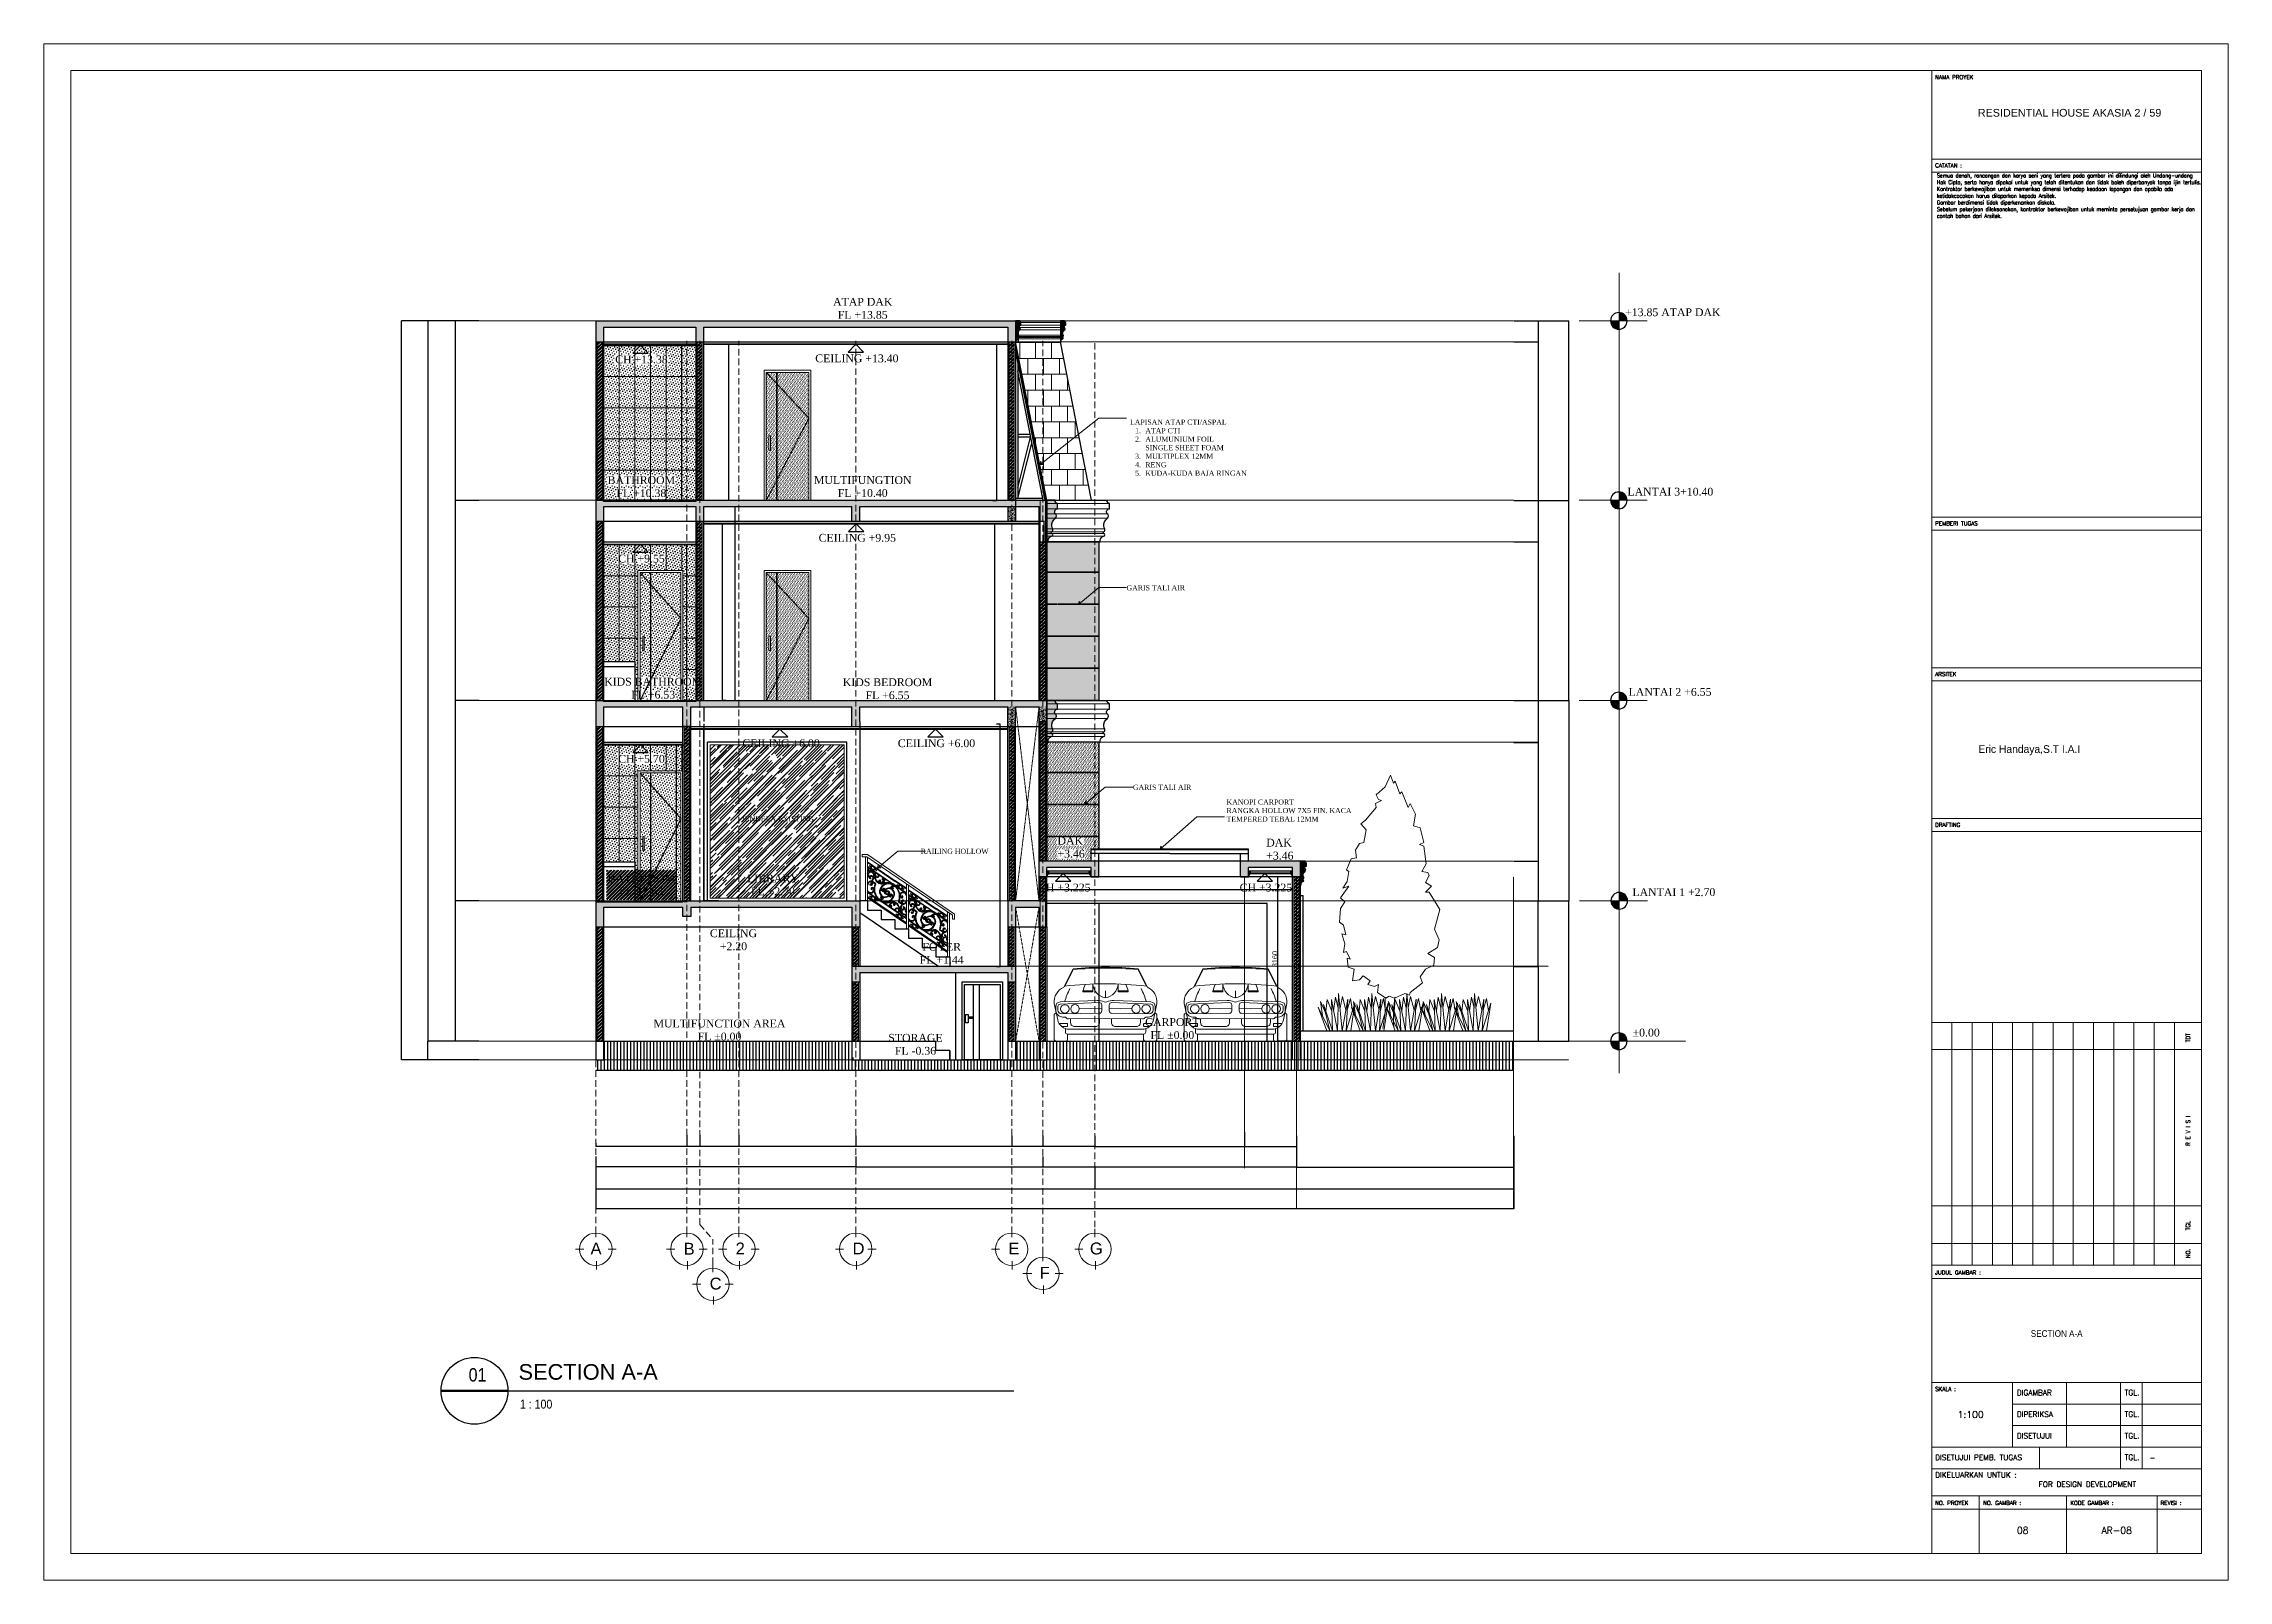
# Model space of a CAD drawing. Header units: millimetres. Extents: x -9564 to 494436, y -140371 to 4257.
# Drawn here: x 284436 to 326436, y -25289 to 4257 of the extents above; entities that cross this region are included whole.
import ezdxf
from ezdxf.enums import TextEntityAlignment as Align

# ---------------------------------------------------------------- set-up
doc = ezdxf.new("R2010")
doc.units = ezdxf.units.MM
doc.header["$MEASUREMENT"] = 0
for name, pattern in [('DASHED', [0.75, 0.5, -0.25]), ('DASHED2', [0.375, 0.25, -0.125]), ('HIDDEN2', [0.1875, 0.125, -0.0625]), ('SLD-Solid', [0])]:
    doc.linetypes.add(name, pattern=pattern)
doc.layers.get('DEFPOINTS').update_dxf_attribs({"lineweight": 18})
for name, color, linetype, lineweight in [('09-Arsiran', 8, 'Continuous', 5), ('8', 8, 'Continuous', 5), ('AS', 8, 'HIDDEN2', 5), ('DIM', 1, 'Continuous', 5), ('Dimensi', 252, 'Continuous', 9), ('DINDING', 1, 'Continuous', 20), ('DOOR OPENING', 4, 'SLD-Solid', 5), ('H. Dinding', 45, 'Continuous', 9), ('KOP', 7, 'Continuous', 80), ('LEGEND', 1, 'DASHED2', 50), ('XR-KOP A3_MOZART$0$A-TXTKOP', 3, 'Continuous', 5), ('XR-KOP A3_MOZART$0$KOP-A1$0$A-GRSKOP', 1, 'Continuous', 5), ('XR-KOP A3_MOZART$0$KOP-A1$0$A-TXTKOP', 3, 'Continuous', 5)]:
    doc.layers.add(name, color=color, linetype=linetype, lineweight=lineweight)
for name, color, linetype in [('garis tipis', 251, 'Continuous'), ('gr', 251, 'Continuous'), ('HACH', 251, 'Continuous'), ('ht', 14, 'Continuous'), ('NOT', 1, 'Continuous'), ('TEXT', 4, 'Continuous')]:
    doc.layers.add(name, color=color, linetype=linetype)
doc.styles.add('NOTEXT1', font='arial.ttf')
doc.styles.add('NOTEXT2', font='arial.ttf')
doc.styles.add('NOTEXT4', font='arial.ttf')
doc.styles.get("Standard").update_dxf_attribs({"font": 'arial.ttf'})
doc.styles.add('style1', font='times.ttf', dxfattribs={"height": 0.15})
doc.styles.add('style2', font='times.ttf', dxfattribs={"height": 0.18})
doc.styles.add('XR-KOP A3_MOZART$0$KOP-A1$0$DIM100', font='SIMPLEX.shx', dxfattribs={"width": 0.8, "height": 250})
doc.styles.add('XR-KOP A3_MOZART$0$KOP-A1$0$ROMANS', font='romans.shx', dxfattribs={"height": 200})
doc.styles.add('XR-KOP A3_MOZART$0$ROMAND', font='romand.shx', dxfattribs={"height": 2, "bigfont": 'bigfont.shx'})
doc.styles.add('XR-KOP A3_MOZART$0$ROMANS', font='romans.shx', dxfattribs={"height": 200})
doc.dimstyles.new('Copy of 1000', dxfattribs={"dimtxt": 100, "dimasz": 1, "dimexe": 1.8, "dimexo": 0.0625, "dimgap": 0.5, "dimtad": 1, "dimdec": 0, "dimzin": 0, "dimdsep": 46, "dimtxsty": 'Standard', "dimblk": 'DOT', "dimcen": 0.09, "dimclrd": 1, "dimclre": 1, "dimclrt": 256, "dimadec": 0, "dimazin": 0, "dimtfac": 1, "dimtdec": 0, "dimtix": 1, "dimtmove": 0, "dimatfit": 3, "dimfxl": 1, "dimtolj": 1, "dimtzin": 0, "dimarcsym": 0})
doc.dimstyles.new('ISO-25', dxfattribs={"dimtxt": 0.18, "dimasz": 0.12, "dimexe": 0.1, "dimexo": 0.1, "dimgap": 0.0625, "dimtad": 1, "dimtoh": 1, "dimdec": 0, "dimlfac": 1000, "dimtxsty": 'style2', "dimblk": 'ARCHTICK', "dimcen": 0.15, "dimclrd": 1, "dimclre": 1, "dimclrt": 4, "dimadec": 0, "dimazin": 0, "dimtfac": 1, "dimtdec": 0, "dimtmove": 0, "dimatfit": 3, "dimldrblk": 'OBLIQUE', "dimfxl": 1, "dimarcsym": 0})
pattern_1 = [(95, (184789.155, -140482.31), (28.018925, 23.5106715), [3.809999, -41.909992]), (40, (184789.155, -140482.31), (-32.0036846, 22.0353416), [3.0479994, -33.5281105]), (145.451445, (184791.49, -140480.35), (-3.984759, 45.546012), [3.238001, -35.618042]), (91.1842, (184781.97, -140475.125), (44.28204, 32.390676), [5.714999, -62.864988]), (141.635558, (184785.66, -140472.425), (-1.417323, 68.56534), [4.857004, -53.427112]), (36.18415, (184781.97, -140475.125), (-1.417323, 68.56534), [4.571993, -50.291937]), (66, (184787.36, -140473.328), (35.903989, 6.9790285), [3.809999, -41.909992]), (11, (184787.36, -140473.33), (-17.307982, 34.788232), [3.0479994, -33.527994]), (116.451445, (184790.35, -140472.747), (18.596007, 41.767261), [3.238001, -35.617981]), (82.5, (184789.155, -140482.309), (-11.52109165, 12.3946804), [0, -33.1215938, 0, -34.0359936, 0, -33.6549937]), (52.5, (184789.155, -140482.309), (-4.7179446, 23.6173956), [0, -19.4055963, 0, -32.359594, 0, -12.8269976]), (12.5, (184781.145, -140490.319), (19.9855688, 18.3652357), [0, -12.6999976, 0, -39.6239925, 0, -52.57799]), (2.5, (184777.553, -140493.911), (17.3527776, 24.544474), [0, -16.509997, 0, -26.314395, 0, -37.337993])]
pattern_2 = [(45, (251789.143, -140582.31), (-33.675954, 33.675954), []), (45, (251811.593, -140582.31), (-33.675954, 33.675954), [])]
pattern_3 = [(95, (184789.155, -140582.31), (28.018925, 23.5106715), [3.809999, -41.909992]), (40, (184789.155, -140582.31), (-32.003685, 22.0353416), [3.0479994, -33.5281105]), (145.451445, (184791.49, -140580.35), (-3.984759, 45.546012), [3.238001, -35.618042]), (91.1842, (184781.97, -140575.125), (44.28204, 32.390676), [5.714999, -62.864988]), (141.635558, (184785.66, -140572.425), (-1.417323, 68.56534), [4.857004, -53.427112]), (36.18415, (184781.97, -140575.125), (-1.417323, 68.56534), [4.571993, -50.291937]), (66, (184787.36, -140573.328), (35.903989, 6.9790285), [3.809999, -41.909992]), (11, (184787.36, -140573.33), (-17.307982, 34.788232), [3.0479994, -33.527994]), (116.451445, (184790.35, -140572.747), (18.596007, 41.767261), [3.238001, -35.617981]), (82.5, (184789.155, -140582.309), (-11.5210916, 12.3946804), [0, -33.1215938, 0, -34.0359936, 0, -33.6549937]), (52.5, (184789.155, -140582.309), (-4.7179446, 23.6173956), [0, -19.4055963, 0, -32.359594, 0, -12.8269976]), (12.5, (184781.145, -140590.319), (19.9855688, 18.3652357), [0, -12.6999976, 0, -39.6239925, 0, -52.57799]), (2.5, (184777.553, -140593.911), (17.3527776, 24.544474), [0, -16.509997, 0, -26.314395, 0, -37.337993])]
pattern_4 = [(95, (184789.155, -140582.31), (28.018925, 23.5106715), [3.809999, -41.909992]), (40, (184789.155, -140582.31), (-32.0036846, 22.0353416), [3.0479994, -33.5281105]), (145.451445, (184791.49, -140580.35), (-3.984759, 45.546012), [3.238001, -35.618042]), (91.1842, (184781.97, -140575.125), (44.28204, 32.390676), [5.714999, -62.864988]), (141.635558, (184785.66, -140572.425), (-1.417323, 68.56534), [4.857004, -53.427112]), (36.18415, (184781.97, -140575.125), (-1.417323, 68.56534), [4.571993, -50.291937]), (66, (184787.36, -140573.328), (35.903989, 6.9790285), [3.809999, -41.909992]), (11, (184787.36, -140573.33), (-17.307982, 34.788232), [3.0479994, -33.527994]), (116.451445, (184790.35, -140572.747), (18.596007, 41.767261), [3.238001, -35.617981]), (82.5, (184789.155, -140582.309), (-11.5210916, 12.3946804), [0, -33.1215938, 0, -34.0359936, 0, -33.6549937]), (52.5, (184789.155, -140582.309), (-4.7179446, 23.6173956), [0, -19.4055963, 0, -32.359594, 0, -12.8269976]), (12.5, (184781.145, -140590.319), (19.9855688, 18.3652357), [0, -12.6999976, 0, -39.6239925, 0, -52.57799]), (2.5, (184777.553, -140593.911), (17.3527776, 24.544474), [0, -16.509997, 0, -26.314395, 0, -37.337993])]
pattern_5 = [(45, (-203801.84, -168824.07), (-16.837977, 50.513931), [0, -47.624991])]
pattern_6 = [(45, (184789.155, -140532.31), (-16.837977, 50.513931), [0, -47.624991])]
pattern_7 = [(45, (264044.216, -140582.31), (-11.225318, 33.675954), [0, -31.749994])]

# ---------------------------------------------------------------- blocks, each defined once
blk = doc.blocks.new('lis atas')
at = {"true_color": 0x636466}
h = blk.add_hatch(color=251, dxfattribs=at)
h.dxf.hatch_style = 1
h.paths.add_polyline_path([(90.703, 140.132), (90.716, 140.132), (90.716, 140.147, -0.36498), (90.749, 140.187, 0.74874), (90.75, 140.215, -0.675931), (90.749, 140.231, 0.42987), (90.759, 140.26, -0.123299), (90.749, 140.283, -0.24485), (90.786, 140.361, 0.438632), (90.784, 140.404, -0.621787), (90.806, 140.451), (90.806, 140.501, -0.319918), (90.782, 140.532), (90.703, 140.532)])
blk.add_lwpolyline([(90.703, 140.132), (90.716, 140.132), (90.716, 140.147, -0.36498), (90.749, 140.187, 0.741922), (90.75, 140.214, -0.66528), (90.749, 140.231, 0.438756), (90.759, 140.26, -0.123299), (90.749, 140.283, -0.24485), (90.786, 140.361, 0.438632), (90.784, 140.404, -0.621787), (90.806, 140.451), (90.806, 140.501, -0.319918), (90.782, 140.532), (90.703, 140.532)], format="xyb", close=True)
blk = doc.blocks.new('lis 3')
at = {"true_color": 0x636466}
h = blk.add_hatch(color=251, dxfattribs=at)
h.dxf.hatch_style = 1
h.paths.add_polyline_path([(93.26, 135.846), (93.26, 135.946, -0.319918), (93.212, 136.009), (93.053, 136.009), (93.053, 135.209), (93.079, 135.209), (93.079, 135.238, -0.36498), (93.146, 135.317, 0.74874), (93.148, 135.373, -0.70461), (93.147, 135.407, 0.42104), (93.166, 135.463, -0.123299), (93.147, 135.51, -0.24485), (93.22, 135.667, 0.438632), (93.216, 135.752, -0.621787)])
blk.add_lwpolyline([(93.053, 135.209), (93.079, 135.209), (93.079, 135.238, -0.36498), (93.146, 135.317, 0.741922), (93.149, 135.373, -0.66528), (93.145, 135.406, 0.438756), (93.166, 135.463, -0.123299), (93.147, 135.51, -0.24485), (93.22, 135.667, 0.438632), (93.216, 135.752, -0.621787), (93.26, 135.846), (93.26, 135.946, -0.319918), (93.212, 136.009), (93.053, 136.009)], format="xyb", close=True)
blk = doc.blocks.new('aspot')
at = {"layer": '09-Arsiran'}
for p, q in [((110.262, 123.544), (110.262, 123.388)), ((112.012, 123.544), (112.012, 123.388)), ((113.012, 123.544), (113.012, 123.388)), ((115.26, 123.544), (115.26, 123.388)), ((118.257, 123.544), (118.257, 123.388)), ((119.857, 123.544), (119.857, 123.388)), ((109.873, 123.154), (110.029, 123.154)), ((110.496, 123.154), (110.652, 123.154)), ((111.623, 123.154), (111.779, 123.154)), ((112.246, 123.154), (112.402, 123.154)), ((112.623, 123.154), (112.779, 123.154)), ((113.246, 123.154), (113.402, 123.154)), ((114.871, 123.154), (115.026, 123.154)), ((115.493, 123.154), (115.649, 123.154)), ((117.868, 123.154), (118.024, 123.154)), ((118.857, 123.077), (118.857, 122.921)), ((119.468, 123.154), (119.624, 123.154)), ((110.274, 122.921), (110.274, 122.765)), ((112.024, 122.921), (112.024, 122.765)), ((112.512, 122.869), (112.512, 122.714)), ((113.024, 122.921), (113.024, 122.765)), ((115.271, 122.921), (115.271, 122.765)), ((118.269, 122.921), (118.269, 122.765)), ((118.468, 122.688), (118.624, 122.688)), ((118.491, 122.688), (118.647, 122.688)), ((119.091, 122.688), (119.247, 122.688)), ((119.869, 122.921), (119.869, 122.765)), ((112.123, 122.48), (112.279, 122.48)), ((112.524, 122.247), (112.524, 122.091)), ((112.746, 122.48), (112.902, 122.48)), ((118.869, 122.454), (118.869, 122.299))]:
    blk.add_line(p, q, dxfattribs=at)
for centre in [(110.262, 123.154), (112.012, 123.154), (113.012, 123.154), (115.26, 123.154), (118.257, 123.154), (119.857, 123.154), (112.512, 122.48), (118.857, 122.688)]:
    blk.add_circle(centre, 0.311, dxfattribs=at)
at = {"layer": 'AS'}
for p, q in [((110.262, 123.466), (110.262, 140.622)), ((112.012, 123.466), (112.012, 140.622)), ((112.262, 123.628), (112.262, 140.622)), ((113.012, 123.466), (113.012, 140.622)), ((115.26, 123.466), (115.26, 140.622)), ((118.257, 123.466), (118.257, 140.622)), ((118.857, 123.077), (118.857, 140.622)), ((119.857, 123.388), (119.857, 140.622)), ((112.262, 123.628), (112.512, 123.342)), ((112.512, 122.869), (112.512, 123.342))]:
    blk.add_line(p, q, dxfattribs=at)
at = {"layer": '09-Arsiran', "color": 2, "char_height": 0.228, "attachment_point": 1}
for s, insert in [('A', (110.16, 123.282)), ('B', (111.95, 123.277)), ('2', (112.95, 123.282)), ('D', (115.198, 123.282)), ('E', (118.195, 123.282)), ('G', (119.76, 123.282)), ('F', (118.795, 122.815)), ('C', (112.45, 122.607))]:
    blk.add_mtext_dynamic_manual_height_columns(s, width=0.05426, gutter_width=1.14, heights=[0], dxfattribs=dict(at, insert=insert))
blk = doc.blocks.new('_ArchTick')
at = {"color": 0, "linetype": 'ByBlock', "const_width": 0.15}
blk.add_lwpolyline([(-0.5, -0.5), (0.5, 0.5)], dxfattribs=at)
blk = doc.blocks.new('*D733')
at = {"color": 1, "lineweight": -2, "transparency": 16777216}
for p, q in [((303647, -16744), (303647, -16950)), ((304647, -16744), (304647, -16950)), ((304647, -16950), (303647, -16950))]:
    blk.add_line(p, q, dxfattribs=at)
at = {"layer": 'DEFPOINTS', "color": 0, "transparency": 16777216}
for p in [(303647, -16744), (304647, -16744), (303647, -16950)]:
    blk.add_point(p, dxfattribs=at)
at = {"color": 1, "lineweight": -2, "transparency": 16777216, "xscale": 0.12, "yscale": 0.12, "zscale": 0.12, "rotation": 180}
blk.add_blockref('_ArchTick', (303647, -16950), dxfattribs=at)
at = {"color": 1, "lineweight": -2, "transparency": 16777216, "xscale": 0.12, "yscale": 0.12, "zscale": 0.12}
blk.add_blockref('_ArchTick', (304647, -16950), dxfattribs=at)
at = {"color": 4, "transparency": 16777216, "insert": (304147, -16950), "char_height": 0.18, "attachment_point": 5, "style": 'style2'}
blk.add_mtext('1000000', dxfattribs=at)
blk = doc.blocks.new('_Oblique')
at = {"color": 0, "linetype": 'ByBlock', "lineweight": -2}
blk.add_line((-0.5, -0.5), (0.5, 0.5), dxfattribs=at)
blk = doc.blocks.new('*D734')
at = {"color": 1, "lineweight": -2, "transparency": 16777216}
for p, q in [((303047, -16744), (303047, -16947)), ((303647, -16744), (303647, -16947)), ((303647, -16947), (303047, -16947))]:
    blk.add_line(p, q, dxfattribs=at)
at = {"layer": 'DEFPOINTS', "color": 0, "transparency": 16777216}
for p in [(303047, -16744), (303647, -16744), (303047, -16947)]:
    blk.add_point(p, dxfattribs=at)
at = {"color": 1, "lineweight": -2, "transparency": 16777216, "xscale": 0.12, "yscale": 0.12, "zscale": 0.12, "rotation": 180}
blk.add_blockref('_ArchTick', (303047, -16947), dxfattribs=at)
at = {"color": 1, "lineweight": -2, "transparency": 16777216, "xscale": 0.12, "yscale": 0.12, "zscale": 0.12}
blk.add_blockref('_ArchTick', (303647, -16947), dxfattribs=at)
at = {"color": 4, "transparency": 16777216, "insert": (303347, -16947), "char_height": 0.18, "attachment_point": 5, "style": 'style2'}
blk.add_mtext('600000', dxfattribs=at)
blk = doc.blocks.new('*D735')
at = {"color": 1, "lineweight": -2, "transparency": 16777216}
for p, q in [((300049, -16744), (300049, -16945)), ((303047, -16744), (303047, -16945)), ((303047, -16945), (300049, -16945))]:
    blk.add_line(p, q, dxfattribs=at)
at = {"layer": 'DEFPOINTS', "color": 0, "transparency": 16777216}
for p in [(300049, -16744), (303047, -16744), (300049, -16945)]:
    blk.add_point(p, dxfattribs=at)
at = {"color": 1, "lineweight": -2, "transparency": 16777216, "xscale": 0.12, "yscale": 0.12, "zscale": 0.12, "rotation": 180}
blk.add_blockref('_ArchTick', (300049, -16945), dxfattribs=at)
at = {"color": 1, "lineweight": -2, "transparency": 16777216, "xscale": 0.12, "yscale": 0.12, "zscale": 0.12}
blk.add_blockref('_ArchTick', (303047, -16945), dxfattribs=at)
at = {"color": 4, "transparency": 16777216, "insert": (301548, -16945), "char_height": 0.18, "attachment_point": 5, "style": 'style2'}
blk.add_mtext('2997499', dxfattribs=at)
blk = doc.blocks.new('*D885')
at = {"color": 1, "lineweight": -2, "transparency": 16777216}
for p, q in [((292800, -14924), (291819, -14924)), ((291819, -15284), (291819, -14924)), ((292800, -15284), (291819, -15284))]:
    blk.add_line(p, q, dxfattribs=at)
at = {"layer": 'DEFPOINTS', "color": 0, "transparency": 16777216}
for p in [(291819, -14924), (292800, -14924), (292800, -15284)]:
    blk.add_point(p, dxfattribs=at)
at = {"color": 1, "lineweight": -2, "transparency": 16777216, "xscale": 0.12, "yscale": 0.12, "zscale": 0.12}
for p, rotation in [((291819, -14924), 90), ((291819, -15284), 270)]:
    blk.add_blockref('_ArchTick', p, dxfattribs=dict(at, rotation=rotation))
at = {"color": 4, "transparency": 16777216, "insert": (291819, -15104), "char_height": 0.18, "attachment_point": 5, "rotation": 90, "style": 'style2'}
blk.add_mtext('360000', dxfattribs=at)
blk = doc.blocks.new('*D736')
at = {"color": 1, "lineweight": -2, "transparency": 16777216}
for p, q in [((292800, -12224), (292354, -12224)), ((292354, -14924), (292354, -12224)), ((292800, -14924), (292354, -14924))]:
    blk.add_line(p, q, dxfattribs=at)
at = {"layer": 'DEFPOINTS', "color": 0, "transparency": 16777216}
for p in [(292354, -12224), (292800, -12224), (292800, -14924)]:
    blk.add_point(p, dxfattribs=at)
at = {"color": 1, "lineweight": -2, "transparency": 16777216, "xscale": 0.12, "yscale": 0.12, "zscale": 0.12}
for p, rotation in [((292354, -12224), 90), ((292354, -14924), 270)]:
    blk.add_blockref('_ArchTick', p, dxfattribs=dict(at, rotation=rotation))
at = {"color": 4, "transparency": 16777216, "insert": (292354, -13574), "char_height": 0.18, "attachment_point": 5, "rotation": 90, "style": 'style2'}
blk.add_mtext('2699999', dxfattribs=at)
blk = doc.blocks.new('*D886')
at = {"color": 1, "lineweight": -2, "transparency": 16777216}
for p, q in [((292800, -8374), (292354, -8374)), ((292354, -12224), (292354, -8374)), ((292800, -12224), (292354, -12224))]:
    blk.add_line(p, q, dxfattribs=at)
at = {"layer": 'DEFPOINTS', "color": 0, "transparency": 16777216}
for p in [(292354, -8374), (292800, -8374), (292800, -12224)]:
    blk.add_point(p, dxfattribs=at)
at = {"color": 1, "lineweight": -2, "transparency": 16777216, "xscale": 0.12, "yscale": 0.12, "zscale": 0.12}
for p, rotation in [((292354, -8374), 90), ((292354, -12224), 270)]:
    blk.add_blockref('_ArchTick', p, dxfattribs=dict(at, rotation=rotation))
at = {"color": 4, "transparency": 16777216, "insert": (292354, -10299), "char_height": 0.18, "attachment_point": 5, "rotation": 90, "style": 'style2'}
blk.add_mtext('3849999', dxfattribs=at)
blk = doc.blocks.new('*D737')
at = {"color": 1, "lineweight": -2, "transparency": 16777216}
for p, q in [((292800, -4524), (292354, -4524)), ((292354, -8374), (292354, -4524)), ((292800, -8374), (292354, -8374))]:
    blk.add_line(p, q, dxfattribs=at)
at = {"layer": 'DEFPOINTS', "color": 0, "transparency": 16777216}
for p in [(292354, -4524), (292800, -4524), (292800, -8374)]:
    blk.add_point(p, dxfattribs=at)
at = {"color": 1, "lineweight": -2, "transparency": 16777216, "xscale": 0.12, "yscale": 0.12, "zscale": 0.12}
for p, rotation in [((292354, -4524), 90), ((292354, -8374), 270)]:
    blk.add_blockref('_ArchTick', p, dxfattribs=dict(at, rotation=rotation))
at = {"color": 4, "transparency": 16777216, "insert": (292354, -6449), "char_height": 0.18, "attachment_point": 5, "rotation": 90, "style": 'style2'}
blk.add_mtext('3849999', dxfattribs=at)
blk = doc.blocks.new('*D887')
at = {"color": 1, "lineweight": -2, "transparency": 16777216}
for p, q in [((292800, -1074), (292354, -1074)), ((292354, -4524), (292354, -1074)), ((292800, -4524), (292354, -4524))]:
    blk.add_line(p, q, dxfattribs=at)
at = {"layer": 'DEFPOINTS', "color": 0, "transparency": 16777216}
for p in [(292354, -1074), (292800, -1074), (292800, -4524)]:
    blk.add_point(p, dxfattribs=at)
at = {"color": 1, "lineweight": -2, "transparency": 16777216, "xscale": 0.12, "yscale": 0.12, "zscale": 0.12}
for p, rotation in [((292354, -1074), 90), ((292354, -4524), 270)]:
    blk.add_blockref('_ArchTick', p, dxfattribs=dict(at, rotation=rotation))
at = {"color": 4, "transparency": 16777216, "insert": (292354, -2799), "char_height": 0.18, "attachment_point": 5, "rotation": 90, "style": 'style2'}
blk.add_mtext('3449999', dxfattribs=at)
blk = doc.blocks.new('*D738')
at = {"color": 1, "lineweight": -2, "transparency": 16777216}
for p, q in [((292354, -1074), (291819, -1074)), ((291819, -1074), (291819, -14924)), ((292354, -14924), (291819, -14924))]:
    blk.add_line(p, q, dxfattribs=at)
at = {"layer": 'DEFPOINTS', "color": 0, "transparency": 16777216}
for p in [(292354, -1074), (291819, -14924), (292354, -14924)]:
    blk.add_point(p, dxfattribs=at)
at = {"color": 1, "lineweight": -2, "transparency": 16777216, "xscale": 0.12, "yscale": 0.12, "zscale": 0.12}
for p, rotation in [((291819, -1074), 90), ((291819, -14924), 270)]:
    blk.add_blockref('_ArchTick', p, dxfattribs=dict(at, rotation=rotation))
at = {"color": 4, "transparency": 16777216, "insert": (291819, -7999), "char_height": 0.18, "attachment_point": 5, "rotation": 90, "style": 'style2'}
blk.add_mtext('13849997', dxfattribs=at)
blk = doc.blocks.new('*D739')
at = {"color": 1, "lineweight": -2, "transparency": 16777216}
for p, q in [((291819, -1074), (291313, -1074)), ((291313, -15284), (291313, -1074)), ((291819, -15284), (291313, -15284))]:
    blk.add_line(p, q, dxfattribs=at)
at = {"layer": 'DEFPOINTS', "color": 0, "transparency": 16777216}
for p in [(291313, -1074), (291819, -1074), (291819, -15284)]:
    blk.add_point(p, dxfattribs=at)
at = {"color": 1, "lineweight": -2, "transparency": 16777216, "xscale": 0.12, "yscale": 0.12, "zscale": 0.12}
for p, rotation in [((291313, -1074), 90), ((291313, -15284), 270)]:
    blk.add_blockref('_ArchTick', p, dxfattribs=dict(at, rotation=rotation))
at = {"color": 4, "transparency": 16777216, "insert": (291313, -8179), "char_height": 0.18, "attachment_point": 5, "rotation": 90, "style": 'style2'}
blk.add_mtext('14209997', dxfattribs=at)
blk = doc.blocks.new('*D888')
at = {"color": 1, "lineweight": -2, "transparency": 16777216}
for p, q in [((312697, -1074), (313171, -1074)), ((313171, -1074), (313171, -1474)), ((312697, -1474), (313171, -1474))]:
    blk.add_line(p, q, dxfattribs=at)
at = {"layer": 'DEFPOINTS', "color": 0, "transparency": 16777216}
for p in [(312697, -1074), (312697, -1474), (313171, -1474)]:
    blk.add_point(p, dxfattribs=at)
at = {"color": 1, "lineweight": -2, "transparency": 16777216, "xscale": 0.12, "yscale": 0.12, "zscale": 0.12}
for p, rotation in [((313171, -1074), 90), ((313171, -1474), 270)]:
    blk.add_blockref('_ArchTick', p, dxfattribs=dict(at, rotation=rotation))
at = {"color": 4, "transparency": 16777216, "insert": (313171, -1274), "char_height": 0.18, "attachment_point": 5, "rotation": 90, "style": 'style2'}
blk.add_mtext('400000', dxfattribs=at)
blk = doc.blocks.new('*D889')
at = {"color": 1, "lineweight": -2, "transparency": 16777216}
for p, q in [((312697, -1474), (313171, -1474)), ((313171, -1474), (313171, -4524)), ((312697, -4524), (313171, -4524))]:
    blk.add_line(p, q, dxfattribs=at)
at = {"layer": 'DEFPOINTS', "color": 0, "transparency": 16777216}
for p in [(312697, -1474), (312697, -4524), (313171, -4524)]:
    blk.add_point(p, dxfattribs=at)
at = {"color": 1, "lineweight": -2, "transparency": 16777216, "xscale": 0.12, "yscale": 0.12, "zscale": 0.12}
for p, rotation in [((313171, -1474), 90), ((313171, -4524), 270)]:
    blk.add_blockref('_ArchTick', p, dxfattribs=dict(at, rotation=rotation))
at = {"color": 4, "transparency": 16777216, "insert": (313171, -2999), "char_height": 0.18, "attachment_point": 5, "rotation": 90, "style": 'style2'}
blk.add_mtext('3049999', dxfattribs=at)
blk = doc.blocks.new('*D740')
at = {"color": 1, "lineweight": -2, "transparency": 16777216}
for p, q in [((312697, -4524), (313171, -4524)), ((313171, -4524), (313171, -5324)), ((312697, -5324), (313171, -5324))]:
    blk.add_line(p, q, dxfattribs=at)
at = {"layer": 'DEFPOINTS', "color": 0, "transparency": 16777216}
for p in [(312697, -4524), (312697, -5324), (313171, -5324)]:
    blk.add_point(p, dxfattribs=at)
at = {"color": 1, "lineweight": -2, "transparency": 16777216, "xscale": 0.12, "yscale": 0.12, "zscale": 0.12}
for p, rotation in [((313171, -4524), 90), ((313171, -5324), 270)]:
    blk.add_blockref('_ArchTick', p, dxfattribs=dict(at, rotation=rotation))
at = {"color": 4, "transparency": 16777216, "insert": (313171, -4924), "char_height": 0.18, "attachment_point": 5, "rotation": 90, "style": 'style2'}
blk.add_mtext('800000', dxfattribs=at)
blk = doc.blocks.new('*D890')
at = {"color": 1, "lineweight": -2, "transparency": 16777216}
for p, q in [((312697, -5324), (313171, -5324)), ((313171, -5324), (313171, -8374)), ((312697, -8374), (313171, -8374))]:
    blk.add_line(p, q, dxfattribs=at)
at = {"layer": 'DEFPOINTS', "color": 0, "transparency": 16777216}
for p in [(312697, -5324), (312697, -8374), (313171, -8374)]:
    blk.add_point(p, dxfattribs=at)
at = {"color": 1, "lineweight": -2, "transparency": 16777216, "xscale": 0.12, "yscale": 0.12, "zscale": 0.12}
for p, rotation in [((313171, -5324), 90), ((313171, -8374), 270)]:
    blk.add_blockref('_ArchTick', p, dxfattribs=dict(at, rotation=rotation))
at = {"color": 4, "transparency": 16777216, "insert": (313171, -6849), "char_height": 0.18, "attachment_point": 5, "rotation": 90, "style": 'style2'}
blk.add_mtext('3049999', dxfattribs=at)
blk = doc.blocks.new('*D891')
at = {"color": 1, "lineweight": -2, "transparency": 16777216}
for p, q in [((312697, -8374), (313171, -8374)), ((313171, -8374), (313171, -9174)), ((312697, -9174), (313171, -9174))]:
    blk.add_line(p, q, dxfattribs=at)
at = {"layer": 'DEFPOINTS', "color": 0, "transparency": 16777216}
for p in [(312697, -8374), (312697, -9174), (313171, -9174)]:
    blk.add_point(p, dxfattribs=at)
at = {"color": 1, "lineweight": -2, "transparency": 16777216, "xscale": 0.12, "yscale": 0.12, "zscale": 0.12}
for p, rotation in [((313171, -8374), 90), ((313171, -9174), 270)]:
    blk.add_blockref('_ArchTick', p, dxfattribs=dict(at, rotation=rotation))
at = {"color": 4, "transparency": 16777216, "insert": (313171, -8774), "char_height": 0.18, "attachment_point": 5, "rotation": 90, "style": 'style2'}
blk.add_mtext('800000', dxfattribs=at)
blk = doc.blocks.new('*D892')
at = {"color": 1, "lineweight": -2, "transparency": 16777216}
for p, q in [((312697, -9179), (313171, -9179)), ((313171, -9179), (313171, -11464)), ((312697, -11464), (313171, -11464))]:
    blk.add_line(p, q, dxfattribs=at)
at = {"layer": 'DEFPOINTS', "color": 0, "transparency": 16777216}
for p in [(312697, -9179), (312697, -11464), (313171, -11464)]:
    blk.add_point(p, dxfattribs=at)
at = {"color": 1, "lineweight": -2, "transparency": 16777216, "xscale": 0.12, "yscale": 0.12, "zscale": 0.12}
for p, rotation in [((313171, -9179), 90), ((313171, -11464), 270)]:
    blk.add_blockref('_ArchTick', p, dxfattribs=dict(at, rotation=rotation))
at = {"color": 4, "transparency": 16777216, "insert": (313171, -10321), "char_height": 0.18, "attachment_point": 5, "rotation": 90, "style": 'style2'}
blk.add_mtext('2285037', dxfattribs=at)
blk = doc.blocks.new('*D893')
at = {"color": 1, "lineweight": -2, "transparency": 16777216}
for p, q in [((312697, -11464), (313171, -11464)), ((313171, -11464), (313171, -12224)), ((312697, -12224), (313171, -12224))]:
    blk.add_line(p, q, dxfattribs=at)
at = {"layer": 'DEFPOINTS', "color": 0, "transparency": 16777216}
for p in [(312697, -11464), (312697, -12224), (313171, -12224)]:
    blk.add_point(p, dxfattribs=at)
at = {"color": 1, "lineweight": -2, "transparency": 16777216, "xscale": 0.12, "yscale": 0.12, "zscale": 0.12}
for p, rotation in [((313171, -11464), 90), ((313171, -12224), 270)]:
    blk.add_blockref('_ArchTick', p, dxfattribs=dict(at, rotation=rotation))
at = {"color": 4, "transparency": 16777216, "insert": (313171, -11844), "char_height": 0.18, "attachment_point": 5, "rotation": 90, "style": 'style2'}
blk.add_mtext('759963', dxfattribs=at)
blk = doc.blocks.new('*D894')
at = {"color": 1, "lineweight": -2, "transparency": 16777216}
for p, q in [((312697, -13484), (313171, -13484)), ((313171, -13484), (313171, -14924)), ((312697, -14924), (313171, -14924))]:
    blk.add_line(p, q, dxfattribs=at)
at = {"layer": 'DEFPOINTS', "color": 0, "transparency": 16777216}
for p in [(312697, -13484), (312697, -14924), (313171, -14924)]:
    blk.add_point(p, dxfattribs=at)
at = {"color": 1, "lineweight": -2, "transparency": 16777216, "xscale": 0.12, "yscale": 0.12, "zscale": 0.12}
for p, rotation in [((313171, -13484), 90), ((313171, -14924), 270)]:
    blk.add_blockref('_ArchTick', p, dxfattribs=dict(at, rotation=rotation))
at = {"color": 4, "transparency": 16777216, "insert": (313171, -14204), "char_height": 0.18, "attachment_point": 5, "rotation": 90, "style": 'style2'}
blk.add_mtext('1440000', dxfattribs=at)
blk = doc.blocks.new('*D895')
at = {"color": 1, "lineweight": -2, "transparency": 16777216}
for p, q in [((313171, -12224), (313758, -12224)), ((313758, -14924), (313758, -12224)), ((313171, -14924), (313758, -14924))]:
    blk.add_line(p, q, dxfattribs=at)
at = {"layer": 'DEFPOINTS', "color": 0, "transparency": 16777216}
for p in [(313171, -12224), (313758, -12224), (313171, -14924)]:
    blk.add_point(p, dxfattribs=at)
at = {"color": 1, "lineweight": -2, "transparency": 16777216, "xscale": 0.12, "yscale": 0.12, "zscale": 0.12}
for p, rotation in [((313758, -12224), 90), ((313758, -14924), 270)]:
    blk.add_blockref('_ArchTick', p, dxfattribs=dict(at, rotation=rotation))
at = {"color": 4, "transparency": 16777216, "insert": (313758, -13574), "char_height": 0.18, "attachment_point": 5, "rotation": 90, "style": 'style2'}
blk.add_mtext('2699999', dxfattribs=at)
blk = doc.blocks.new('*D741')
at = {"color": 1, "lineweight": -2, "transparency": 16777216}
for p, q in [((313171, -8374), (313758, -8374)), ((313758, -8374), (313758, -12224)), ((313171, -12224), (313758, -12224))]:
    blk.add_line(p, q, dxfattribs=at)
at = {"layer": 'DEFPOINTS', "color": 0, "transparency": 16777216}
for p in [(313171, -8374), (313171, -12224), (313758, -12224)]:
    blk.add_point(p, dxfattribs=at)
at = {"color": 1, "lineweight": -2, "transparency": 16777216, "xscale": 0.12, "yscale": 0.12, "zscale": 0.12}
for p, rotation in [((313758, -8374), 90), ((313758, -12224), 270)]:
    blk.add_blockref('_ArchTick', p, dxfattribs=dict(at, rotation=rotation))
at = {"color": 4, "transparency": 16777216, "insert": (313758, -10299), "char_height": 0.18, "attachment_point": 5, "rotation": 90, "style": 'style2'}
blk.add_mtext('3849999', dxfattribs=at)
blk = doc.blocks.new('*D742')
at = {"color": 1, "lineweight": -2, "transparency": 16777216}
for p, q in [((313171, -4524), (313758, -4524)), ((313758, -8374), (313758, -4524)), ((313171, -8374), (313758, -8374))]:
    blk.add_line(p, q, dxfattribs=at)
at = {"layer": 'DEFPOINTS', "color": 0, "transparency": 16777216}
for p in [(313171, -4524), (313758, -4524), (313171, -8374)]:
    blk.add_point(p, dxfattribs=at)
at = {"color": 1, "lineweight": -2, "transparency": 16777216, "xscale": 0.12, "yscale": 0.12, "zscale": 0.12}
for p, rotation in [((313758, -4524), 90), ((313758, -8374), 270)]:
    blk.add_blockref('_ArchTick', p, dxfattribs=dict(at, rotation=rotation))
at = {"color": 4, "transparency": 16777216, "insert": (313758, -6449), "char_height": 0.18, "attachment_point": 5, "rotation": 90, "style": 'style2'}
blk.add_mtext('3849999', dxfattribs=at)
blk = doc.blocks.new('*D743')
at = {"color": 1, "lineweight": -2, "transparency": 16777216}
for p, q in [((313171, -1074), (313758, -1074)), ((313758, -4524), (313758, -1074)), ((313171, -4524), (313758, -4524))]:
    blk.add_line(p, q, dxfattribs=at)
at = {"layer": 'DEFPOINTS', "color": 0, "transparency": 16777216}
for p in [(313171, -1074), (313758, -1074), (313171, -4524)]:
    blk.add_point(p, dxfattribs=at)
at = {"color": 1, "lineweight": -2, "transparency": 16777216, "xscale": 0.12, "yscale": 0.12, "zscale": 0.12}
for p, rotation in [((313758, -1074), 90), ((313758, -4524), 270)]:
    blk.add_blockref('_ArchTick', p, dxfattribs=dict(at, rotation=rotation))
at = {"color": 4, "transparency": 16777216, "insert": (313758, -2799), "char_height": 0.18, "attachment_point": 5, "rotation": 90, "style": 'style2'}
blk.add_mtext('3449999', dxfattribs=at)
blk = doc.blocks.new('A$C459A4C15')
at = {"layer": 'ht'}
h = blk.add_hatch(color=256, dxfattribs=at)
h.paths.add_polyline_path([(0, 0.08), (0, 0), (-0.08, 0, -0.414214)])
h.paths.add_polyline_path([(0, 0), (0.08, 0, -0.414214), (0, -0.08)])
blk.add_circle((0, 0), 0.0801, dxfattribs=at)
blk = doc.blocks.new('*U119')
for p, q in [((-9.5, 37.8), (-9.5, 43.3)), ((0, 32.8), (0, 38.2)), ((9.5, 37.8), (9.5, 43.3)), ((-19.9, 24.5), (-2.8, 25.1)), ((2.8, 25.1), (19.9, 24.5))]:
    blk.add_line(p, q)
for points in [[(-38.8, 28.6), (-36.2, 16.1, 0.355359), (-27.5, 9), (27.6, 9, 0.355331), (36.3, 16.1), (38.9, 28.6, 0.324597), (31.7, 40.9), (24.7, 54.7, 0.052145), (-24.6, 54.7), (-31.6, 40.9, 0.324597)], [(-24.6, 54.1), (-30.9, 41.6), (-30.9, 41.6, -0.059427), (31, 41.6), (24.6, 54.1, 0.05217)], [(-16.8, 37.4), (-9.9, 37.4, 0.414214), (-9.5, 37.8), (-9.5, 37.8, 0.414214), (-9.9, 38.2), (-16.8, 38.2, 0.414214), (-17.2, 37.8), (-17.2, 37.8, 0.414214)], [(16.8, 37.4), (9.9, 37.4, -0.414214), (9.5, 37.8), (9.5, 37.8, -0.414214), (9.9, 38.2), (16.8, 38.2, -0.414214), (17.2, 37.8), (17.2, 37.8, -0.414214)], [(-4.7, 29.2, -0.427329), (-2.8, 27.4), (-2.8, 22.9, -0.410558), (-4.6, 21.1), (-33.4, 20.8, -0.417878), (-36, 23.5), (-36, 26.3, -0.401219), (-34.4, 28)], [(4.7, 29.2, 0.427329), (2.8, 27.4), (2.8, 22.9, 0.410558), (4.6, 21.1), (33.4, 20.8, 0.417878), (36, 23.5), (36, 26.3, 0.401219), (34.4, 28)]]:
    blk.add_lwpolyline(points, format="xyb", close=True)
for points in [[(-28.7, 5.4), (-28.7, 1.5, -0.414214), (-30.2, 0), (-37.4, 0, -0.414214), (-38.9, 1.5), (-38.9, 19.7, -0.414214), (-37.4, 21.2), (-37.3, 21.2)], [(-6.3, 30.9), (-34.4, 29.7, 0.401219), (-37.7, 26.3), (-37.7, 23.6, 0.414214), (-32.4, 18.3), (-31.1, 18.3, -0.198912), (-29.8, 17.8), (-29.3, 17.3, 0.202778), (-28, 16.8), (0, 17.1), (28, 16.8, 0.202778), (29.3, 17.3), (29.8, 17.8, -0.198912), (31.1, 18.3), (32.4, 18.3, 0.414214), (37.7, 23.6), (37.7, 26.3, 0.401219), (34.4, 29.7), (6.3, 30.9)], [(-4.6, 17.1), (-4.6, 14.1, -0.414214), (-7.5, 11.1), (-23.4, 11.1, -0.414214), (-26.4, 14.1), (-26.4, 16.8)], [(6.3, 30.9, 0.105807), (0.9, 29.7, -0.131652), (-0.9, 29.7, 0.105807), (-6.3, 30.9)], [(4.6, 17.1), (4.6, 14.1, 0.414214), (7.5, 11.1), (23.4, 11.1, 0.414214), (26.4, 14.1), (26.4, 16.8)], [(28.7, 5.4), (28.7, 1.5, 0.414214), (30.2, 0), (37.4, 0, 0.414214), (38.9, 1.5), (38.9, 19.7, 0.414214), (37.4, 21.2), (37.3, 21.2)], [(-35.2, 13.4), (-29.4, 13.4, -0.414214), (-28.7, 12.6), (-28.7, 11.9, -0.414214), (-29.4, 11.1), (-33.3, 11.1)], [(-30.4, 9.5), (-30.4, 6.8, 0.414214), (-28.9, 5.4), (28.9, 5.4, 0.414214), (30.4, 6.8), (30.4, 9.5)], [(35.2, 13.4), (29.4, 13.4, 0.414214), (28.7, 12.6), (28.7, 11.9, 0.414214), (29.4, 11.1), (33.3, 11.1)]]:
    blk.add_lwpolyline(points, format="xyb")
for centre in [(-30.8, 24.4), (-23.1, 24.5), (23.1, 24.5), (30.8, 24.4)]:
    blk.add_circle(centre, 3.24)
for centre, radius, start, end in [((27.7, 11.8), 61.4, 152.8297, 162.9014), ((41.5, 19.8), 61.4, 157.8337, 162.9014), ((2, 44.2), 11.6, 184.7818, 259.9045), ((-2, 44.2), 11.6, 280.0955, 355.2182), ((-41.5, 19.8), 61.4, 17.0986, 22.1663), ((-27.7, 11.8), 61.4, 17.0986, 27.1703)]:
    blk.add_arc(centre, radius, start, end)
blk = doc.blocks.new('*D744')
at = {"color": 1, "lineweight": -2, "transparency": 16777216}
blk.add_line((300049, -16945), (297802, -16945), dxfattribs=at)
at = {"layer": 'DEFPOINTS', "color": 0, "transparency": 16777216}
for p in [(297802, -16945), (297802, -16945), (300049, -16945)]:
    blk.add_point(p, dxfattribs=at)
at = {"color": 1, "lineweight": -2, "transparency": 16777216, "xscale": 0.12, "yscale": 0.12, "zscale": 0.12, "rotation": 180}
blk.add_blockref('_ArchTick', (297802, -16945), dxfattribs=at)
at = {"color": 1, "lineweight": -2, "transparency": 16777216, "xscale": 0.12, "yscale": 0.12, "zscale": 0.12}
blk.add_blockref('_ArchTick', (300049, -16945), dxfattribs=at)
at = {"color": 4, "transparency": 16777216, "insert": (298925, -16945), "char_height": 0.18, "attachment_point": 5, "style": 'style2'}
blk.add_mtext('2247501', dxfattribs=at)
blk = doc.blocks.new('*D745')
at = {"color": 1, "lineweight": -2, "transparency": 16777216}
for p, q in [((297052, -16726), (297052, -16945)), ((297802, -16726), (297802, -16945)), ((297802, -16945), (297052, -16945))]:
    blk.add_line(p, q, dxfattribs=at)
at = {"layer": 'DEFPOINTS', "color": 0, "transparency": 16777216}
for p in [(297052, -16726), (297802, -16726), (297052, -16945)]:
    blk.add_point(p, dxfattribs=at)
at = {"color": 1, "lineweight": -2, "transparency": 16777216, "xscale": 0.12, "yscale": 0.12, "zscale": 0.12, "rotation": 180}
blk.add_blockref('_ArchTick', (297052, -16945), dxfattribs=at)
at = {"color": 1, "lineweight": -2, "transparency": 16777216, "xscale": 0.12, "yscale": 0.12, "zscale": 0.12}
blk.add_blockref('_ArchTick', (297802, -16945), dxfattribs=at)
at = {"color": 4, "transparency": 16777216, "insert": (297427, -16945), "char_height": 0.18, "attachment_point": 5, "style": 'style2'}
blk.add_mtext('750000', dxfattribs=at)
blk = doc.blocks.new('*D746')
at = {"color": 1, "lineweight": -2, "transparency": 16777216}
for p, q in [((296802, -16726), (296802, -16945)), ((297052, -16726), (297052, -16945)), ((297052, -16945), (296802, -16945))]:
    blk.add_line(p, q, dxfattribs=at)
at = {"layer": 'DEFPOINTS', "color": 0, "transparency": 16777216}
for p in [(296802, -16726), (297052, -16726), (296802, -16945)]:
    blk.add_point(p, dxfattribs=at)
at = {"color": 1, "lineweight": -2, "transparency": 16777216, "xscale": 0.12, "yscale": 0.12, "zscale": 0.12, "rotation": 180}
blk.add_blockref('_ArchTick', (296802, -16945), dxfattribs=at)
at = {"color": 1, "lineweight": -2, "transparency": 16777216, "xscale": 0.12, "yscale": 0.12, "zscale": 0.12}
blk.add_blockref('_ArchTick', (297052, -16945), dxfattribs=at)
at = {"color": 4, "transparency": 16777216, "insert": (296927, -16945), "char_height": 0.18, "attachment_point": 5, "style": 'style2'}
blk.add_mtext('250000', dxfattribs=at)
blk = doc.blocks.new('*D747')
at = {"color": 1, "lineweight": -2, "transparency": 16777216}
for p, q in [((295052, -16878), (295052, -16945)), ((296802, -16945), (295052, -16945)), ((296802, -16878), (296802, -16945))]:
    blk.add_line(p, q, dxfattribs=at)
at = {"layer": 'DEFPOINTS', "color": 0, "transparency": 16777216}
for p in [(295052, -16878), (295052, -16945), (296802, -16878)]:
    blk.add_point(p, dxfattribs=at)
at = {"color": 1, "lineweight": -2, "transparency": 16777216, "xscale": 0.12, "yscale": 0.12, "zscale": 0.12, "rotation": 180}
blk.add_blockref('_ArchTick', (295052, -16945), dxfattribs=at)
at = {"color": 1, "lineweight": -2, "transparency": 16777216, "xscale": 0.12, "yscale": 0.12, "zscale": 0.12}
blk.add_blockref('_ArchTick', (296802, -16945), dxfattribs=at)
at = {"color": 4, "transparency": 16777216, "insert": (295927, -16945), "char_height": 0.18, "attachment_point": 5, "style": 'style2'}
blk.add_mtext('1750000', dxfattribs=at)
blk = doc.blocks.new('*U121')
blk.add_lwpolyline([(-2.754, 191.699), (-6.78, 182.851), (-13.682, 176.953), (-11.956, 173.266), (-9.656, 172.529), (-14.257, 170.317), (-13.682, 167.368), (-21.733, 157.783), (-25.184, 154.834), (-21.158, 150.41), (-21.733, 147.461), (-22.884, 140.825), (-26.334, 140.087), (-29.21, 134.926), (-28.635, 129.028), (-32.661, 128.291), (-36.111, 120.18), (-34.386, 118.706), (-35.536, 111.333), (-38.987, 106.171), (-34.386, 107.646), (-40.712, 98.798), (-37.261, 95.849), (-40.712, 90.688), (-41.287, 80.366), (-38.412, 78.154), (-36.686, 70.781), (-39.562, 71.518), (-37.261, 64.145), (-38.412, 57.509), (-36.111, 58.247), (-33.236, 52.348), (-35.536, 53.086), (-34.961, 46.45), (-30.36, 44.975), (-31.51, 36.128), (-26.334, 36.865), (-23.459, 39.814), (-18.283, 36.128), (-20.008, 33.178), (-14.832, 31.704), (-11.956, 33.178), (-12.531, 27.28), (-6.205, 22.856), (-3.905, 24.331), (0.121, 22.856), (8.173, 26.543), (11.624, 25.068), (12.199, 27.28), (21.4, 34.653), (19.675, 39.077), (23.701, 44.975), (30.027, 47.924), (30.602, 53.823), (25.426, 56.772), (32.903, 61.196), (34.053, 67.094), (30.602, 75.205), (34.628, 89.951), (26.576, 103.222), (23.701, 103.222), (28.302, 107.646), (23.701, 110.595), (26.576, 115.756), (25.426, 117.968), (20.825, 118.706), (24.276, 124.604), (22.551, 137.876), (19.1, 139.35), (22.551, 140.825), (19.675, 151.884), (14.499, 153.359), (16.224, 162.207), (12.199, 170.317), (10.473, 167.368), (5.872, 179.165), (4.147, 177.69), (0.696, 187.275), (-0.454, 185.8)], close=True)
for points in [[(-6.813, 23.669), (-6.813, 11.669), (-8.627, 0)], [(0.387, 23.669), (-0.576, 13.271), (-0.576, 3.686), (0, 0)]]:
    blk.add_lwpolyline(points)
blk = doc.blocks.new('*D907')
at = {"color": 1, "lineweight": -2, "transparency": 16777216}
for p, q in [((304647, -16744), (304647, -16947)), ((307522, -16674), (307522, -16947)), ((304647, -16947), (307522, -16947))]:
    blk.add_line(p, q, dxfattribs=at)
at = {"layer": 'DEFPOINTS', "color": 0, "transparency": 16777216}
for p in [(304647, -16744), (307522, -16674), (307522, -16947)]:
    blk.add_point(p, dxfattribs=at)
at = {"color": 1, "lineweight": -2, "transparency": 16777216, "xscale": 0.12, "yscale": 0.12, "zscale": 0.12, "rotation": 180}
blk.add_blockref('_ArchTick', (304647, -16947), dxfattribs=at)
at = {"color": 1, "lineweight": -2, "transparency": 16777216, "xscale": 0.12, "yscale": 0.12, "zscale": 0.12}
blk.add_blockref('_ArchTick', (307522, -16947), dxfattribs=at)
at = {"color": 4, "transparency": 16777216, "insert": (306084, -16947), "char_height": 0.18, "attachment_point": 5, "style": 'style2'}
blk.add_mtext('2874998', dxfattribs=at)
blk = doc.blocks.new('*D908')
at = {"color": 1, "lineweight": -2, "transparency": 16777216}
for p, q in [((307522, -16744), (307522, -16947)), ((308522, -16744), (308522, -16947)), ((307522, -16947), (308522, -16947))]:
    blk.add_line(p, q, dxfattribs=at)
at = {"layer": 'DEFPOINTS', "color": 0, "transparency": 16777216}
for p in [(307522, -16744), (308522, -16744), (308522, -16947)]:
    blk.add_point(p, dxfattribs=at)
at = {"color": 1, "lineweight": -2, "transparency": 16777216, "xscale": 0.12, "yscale": 0.12, "zscale": 0.12, "rotation": 180}
blk.add_blockref('_ArchTick', (307522, -16947), dxfattribs=at)
at = {"color": 1, "lineweight": -2, "transparency": 16777216, "xscale": 0.12, "yscale": 0.12, "zscale": 0.12}
blk.add_blockref('_ArchTick', (308522, -16947), dxfattribs=at)
at = {"color": 4, "transparency": 16777216, "insert": (308022, -16947), "char_height": 0.18, "attachment_point": 5, "style": 'style2'}
blk.add_mtext('1000000', dxfattribs=at)
blk = doc.blocks.new('*D756')
at = {"color": 1, "lineweight": -2, "transparency": 16777216}
for p, q in [((303647, -17139), (303647, -17343)), ((308522, -17139), (308522, -17343)), ((308522, -17343), (303647, -17343))]:
    blk.add_line(p, q, dxfattribs=at)
at = {"layer": 'DEFPOINTS', "color": 0, "transparency": 16777216}
for p in [(303647, -17139), (308522, -17139), (303647, -17343)]:
    blk.add_point(p, dxfattribs=at)
at = {"color": 1, "lineweight": -2, "transparency": 16777216, "xscale": 0.12, "yscale": 0.12, "zscale": 0.12, "rotation": 180}
blk.add_blockref('_ArchTick', (303647, -17343), dxfattribs=at)
at = {"color": 1, "lineweight": -2, "transparency": 16777216, "xscale": 0.12, "yscale": 0.12, "zscale": 0.12}
blk.add_blockref('_ArchTick', (308522, -17343), dxfattribs=at)
at = {"color": 4, "transparency": 16777216, "insert": (306084, -17342), "char_height": 0.18, "attachment_point": 5, "style": 'style2'}
blk.add_mtext('4874998', dxfattribs=at)
blk = doc.blocks.new('*D757')
at = {"color": 1, "lineweight": -2, "transparency": 16777216}
for p, q in [((300049, -17139), (300049, -17343)), ((303647, -17139), (303647, -17343)), ((303647, -17343), (300049, -17343))]:
    blk.add_line(p, q, dxfattribs=at)
at = {"layer": 'DEFPOINTS', "color": 0, "transparency": 16777216}
for p in [(300049, -17139), (303647, -17139), (300049, -17343)]:
    blk.add_point(p, dxfattribs=at)
at = {"color": 1, "lineweight": -2, "transparency": 16777216, "xscale": 0.12, "yscale": 0.12, "zscale": 0.12, "rotation": 180}
blk.add_blockref('_ArchTick', (300049, -17343), dxfattribs=at)
at = {"color": 1, "lineweight": -2, "transparency": 16777216, "xscale": 0.12, "yscale": 0.12, "zscale": 0.12}
blk.add_blockref('_ArchTick', (303647, -17343), dxfattribs=at)
at = {"color": 4, "transparency": 16777216, "insert": (301848, -17342), "char_height": 0.18, "attachment_point": 5, "style": 'style2'}
blk.add_mtext('3597499', dxfattribs=at)
blk = doc.blocks.new('*D758')
at = {"color": 1, "lineweight": -2, "transparency": 16777216}
for p, q in [((295052, -17139), (295052, -17341)), ((300049, -17139), (300049, -17341)), ((300049, -17341), (295052, -17341))]:
    blk.add_line(p, q, dxfattribs=at)
at = {"layer": 'DEFPOINTS', "color": 0, "transparency": 16777216}
for p in [(295052, -17139), (300049, -17139), (295052, -17341)]:
    blk.add_point(p, dxfattribs=at)
at = {"color": 1, "lineweight": -2, "transparency": 16777216, "xscale": 0.12, "yscale": 0.12, "zscale": 0.12, "rotation": 180}
blk.add_blockref('_ArchTick', (295052, -17341), dxfattribs=at)
at = {"color": 1, "lineweight": -2, "transparency": 16777216, "xscale": 0.12, "yscale": 0.12, "zscale": 0.12}
blk.add_blockref('_ArchTick', (300049, -17341), dxfattribs=at)
at = {"color": 4, "transparency": 16777216, "insert": (297550, -17341), "char_height": 0.18, "attachment_point": 5, "style": 'style2'}
blk.add_mtext('4997501', dxfattribs=at)
blk = doc.blocks.new('*D759')
at = {"color": 1, "lineweight": -2, "transparency": 16777216}
for p, q in [((308522, -16744), (308522, -17343)), ((312697, -16744), (312697, -17343)), ((308522, -17343), (312697, -17343))]:
    blk.add_line(p, q, dxfattribs=at)
at = {"layer": 'DEFPOINTS', "color": 0, "transparency": 16777216}
for p in [(308522, -16744), (312697, -16744), (312697, -17343)]:
    blk.add_point(p, dxfattribs=at)
at = {"color": 1, "lineweight": -2, "transparency": 16777216, "xscale": 0.12, "yscale": 0.12, "zscale": 0.12, "rotation": 180}
blk.add_blockref('_ArchTick', (308522, -17343), dxfattribs=at)
at = {"color": 1, "lineweight": -2, "transparency": 16777216, "xscale": 0.12, "yscale": 0.12, "zscale": 0.12}
blk.add_blockref('_ArchTick', (312697, -17343), dxfattribs=at)
at = {"color": 4, "transparency": 16777216, "insert": (310609, -17342), "char_height": 0.18, "attachment_point": 5, "style": 'style2'}
blk.add_mtext('4175000', dxfattribs=at)
blk = doc.blocks.new('*D760')
at = {"color": 1, "lineweight": -2, "transparency": 16777216}
for p, q in [((295052, -17340), (295052, -17764)), ((304647, -17343), (304647, -17764)), ((295052, -17763), (304647, -17763))]:
    blk.add_line(p, q, dxfattribs=at)
at = {"layer": 'DEFPOINTS', "color": 0, "transparency": 16777216}
for p in [(295052, -17340), (304647, -17343), (304647, -17763)]:
    blk.add_point(p, dxfattribs=at)
at = {"color": 1, "lineweight": -2, "transparency": 16777216, "xscale": 0.12, "yscale": 0.12, "zscale": 0.12, "rotation": 180}
blk.add_blockref('_ArchTick', (295052, -17763), dxfattribs=at)
at = {"color": 1, "lineweight": -2, "transparency": 16777216, "xscale": 0.12, "yscale": 0.12, "zscale": 0.12}
blk.add_blockref('_ArchTick', (304647, -17763), dxfattribs=at)
at = {"color": 4, "transparency": 16777216, "insert": (299849, -17763), "char_height": 0.18, "attachment_point": 5, "style": 'style2'}
blk.add_mtext('9595000', dxfattribs=at)
blk = doc.blocks.new('*D761')
at = {"color": 1, "lineweight": -2, "transparency": 16777216}
for p, q in [((304647, -17343), (304647, -17764)), ((312697, -17343), (312697, -17764)), ((304647, -17763), (312697, -17763))]:
    blk.add_line(p, q, dxfattribs=at)
at = {"layer": 'DEFPOINTS', "color": 0, "transparency": 16777216}
for p in [(304647, -17343), (312697, -17343), (312697, -17763)]:
    blk.add_point(p, dxfattribs=at)
at = {"color": 1, "lineweight": -2, "transparency": 16777216, "xscale": 0.12, "yscale": 0.12, "zscale": 0.12, "rotation": 180}
blk.add_blockref('_ArchTick', (304647, -17763), dxfattribs=at)
at = {"color": 1, "lineweight": -2, "transparency": 16777216, "xscale": 0.12, "yscale": 0.12, "zscale": 0.12}
blk.add_blockref('_ArchTick', (312697, -17763), dxfattribs=at)
at = {"color": 4, "transparency": 16777216, "insert": (308672, -17763), "char_height": 0.18, "attachment_point": 5, "style": 'style2'}
blk.add_mtext('8049998', dxfattribs=at)
blk = doc.blocks.new('*D762')
at = {"color": 1, "lineweight": -2, "transparency": 16777216}
for p, q in [((295052, -17764), (295052, -18146)), ((312697, -17764), (312697, -18146)), ((312697, -18146), (295052, -18146))]:
    blk.add_line(p, q, dxfattribs=at)
at = {"layer": 'DEFPOINTS', "color": 0, "transparency": 16777216}
for p in [(295052, -17763), (312697, -17763), (295052, -18146)]:
    blk.add_point(p, dxfattribs=at)
at = {"color": 1, "lineweight": -2, "transparency": 16777216, "xscale": 0.12, "yscale": 0.12, "zscale": 0.12, "rotation": 180}
blk.add_blockref('_ArchTick', (295052, -18146), dxfattribs=at)
at = {"color": 1, "lineweight": -2, "transparency": 16777216, "xscale": 0.12, "yscale": 0.12, "zscale": 0.12}
blk.add_blockref('_ArchTick', (312697, -18146), dxfattribs=at)
at = {"color": 4, "transparency": 16777216, "insert": (303874, -18146), "char_height": 0.18, "attachment_point": 5, "style": 'style2'}
blk.add_mtext('17644998', dxfattribs=at)
blk = doc.blocks.new('*D909')
at = {"color": 1, "lineweight": -2, "transparency": 16777216}
for p, q in [((312697, -12224), (313171, -12224)), ((313171, -13484), (313171, -12224)), ((312697, -13484), (313171, -13484))]:
    blk.add_line(p, q, dxfattribs=at)
at = {"layer": 'DEFPOINTS', "color": 0, "transparency": 16777216}
for p in [(312697, -12224), (313171, -12224), (312697, -13484)]:
    blk.add_point(p, dxfattribs=at)
at = {"color": 1, "lineweight": -2, "transparency": 16777216, "xscale": 0.12, "yscale": 0.12, "zscale": 0.12}
for p, rotation in [((313171, -12224), 90), ((313171, -13484), 270)]:
    blk.add_blockref('_ArchTick', p, dxfattribs=dict(at, rotation=rotation))
at = {"color": 4, "transparency": 16777216, "insert": (313171, -12854), "char_height": 0.18, "attachment_point": 5, "rotation": 90, "style": 'style2'}
blk.add_mtext('1260000', dxfattribs=at)
blk = doc.blocks.new('*D923')
at = {"color": 1, "lineweight": -2, "transparency": 16777216}
for p, q in [((301813, -13604), (301975, -13604)), ((301975, -15284), (301975, -13604)), ((301813, -15284), (301975, -15284))]:
    blk.add_line(p, q, dxfattribs=at)
at = {"layer": 'DEFPOINTS', "color": 0, "transparency": 16777216}
for p in [(301813, -13604), (301975, -13604), (301813, -15284)]:
    blk.add_point(p, dxfattribs=at)
at = {"color": 1, "lineweight": -2, "transparency": 16777216, "xscale": 0.12, "yscale": 0.12, "zscale": 0.12}
for p, rotation in [((301975, -13604), 90), ((301975, -15284), 270)]:
    blk.add_blockref('_ArchTick', p, dxfattribs=dict(at, rotation=rotation))
at = {"color": 4, "transparency": 16777216, "insert": (301974, -14444), "char_height": 0.18, "attachment_point": 5, "rotation": 90, "style": 'style2'}
blk.add_mtext('1680000', dxfattribs=at)
blk = doc.blocks.new('*D799')
at = {"color": 1, "lineweight": -2, "transparency": 16777216}
for p, q in [((302756, -8824), (302826, -8824)), ((302826, -13484), (302826, -8824)), ((302756, -13484), (302826, -13484))]:
    blk.add_line(p, q, dxfattribs=at)
at = {"layer": 'DEFPOINTS', "color": 0, "transparency": 16777216}
for p in [(302756, -8824), (302826, -8824), (302756, -13484)]:
    blk.add_point(p, dxfattribs=at)
at = {"color": 1, "lineweight": -2, "transparency": 16777216, "xscale": 0.12, "yscale": 0.12, "zscale": 0.12}
for p, rotation in [((302826, -8824), 90), ((302826, -13484), 270)]:
    blk.add_blockref('_ArchTick', p, dxfattribs=dict(at, rotation=rotation))
at = {"color": 4, "transparency": 16777216, "insert": (302826, -11154), "char_height": 0.18, "attachment_point": 5, "rotation": 90, "style": 'style2'}
blk.add_mtext('4659999', dxfattribs=at)
blk = doc.blocks.new('*D924')
at = {"color": 1, "lineweight": -2, "transparency": 16777216}
for p, q in [((302656, -4974), (302725, -4974)), ((302725, -8374), (302725, -4974)), ((302656, -8374), (302725, -8374))]:
    blk.add_line(p, q, dxfattribs=at)
at = {"layer": 'DEFPOINTS', "color": 0, "transparency": 16777216}
for p in [(302656, -4974), (302725, -4974), (302656, -8374)]:
    blk.add_point(p, dxfattribs=at)
at = {"color": 1, "lineweight": -2, "transparency": 16777216, "xscale": 0.12, "yscale": 0.12, "zscale": 0.12}
for p, rotation in [((302725, -4974), 90), ((302725, -8374), 270)]:
    blk.add_blockref('_ArchTick', p, dxfattribs=dict(at, rotation=rotation))
at = {"color": 4, "transparency": 16777216, "insert": (302725, -6674), "char_height": 0.18, "attachment_point": 5, "rotation": 90, "style": 'style2'}
blk.add_mtext('3399999', dxfattribs=at)
blk = doc.blocks.new('*D925')
at = {"color": 1, "lineweight": -2, "transparency": 16777216}
for p, q in [((302676, -1524), (302758, -1524)), ((302758, -4524), (302758, -1524)), ((302676, -4524), (302758, -4524))]:
    blk.add_line(p, q, dxfattribs=at)
at = {"layer": 'DEFPOINTS', "color": 0, "transparency": 16777216}
for p in [(302676, -1524), (302758, -1524), (302676, -4524)]:
    blk.add_point(p, dxfattribs=at)
at = {"color": 1, "lineweight": -2, "transparency": 16777216, "xscale": 0.12, "yscale": 0.12, "zscale": 0.12}
for p, rotation in [((302758, -1524), 90), ((302758, -4524), 270)]:
    blk.add_blockref('_ArchTick', p, dxfattribs=dict(at, rotation=rotation))
at = {"color": 4, "transparency": 16777216, "insert": (302758, -3024), "char_height": 0.18, "attachment_point": 5, "rotation": 90, "style": 'style2'}
blk.add_mtext('2999999', dxfattribs=at)
blk = doc.blocks.new('hsdh')
at = {"layer": 'XR-KOP A3_MOZART$0$KOP-A1$0$A-GRSKOP', "linetype": 'Continuous', "lineweight": 5}
for p, q in [((140385, 56660), (140385, 82138)), ((140385, 80618), (145017, 80618)), ((140385, 74466), (145017, 74466)), ((140385, 74244), (145017, 74244)), ((140385, 71876), (145017, 71876)), ((140385, 71654), (145017, 71654)), ((140385, 69286), (145017, 69286)), ((140385, 69063), (145017, 69063)), ((140385, 65781), (145017, 65781)), ((140385, 65781), (145017, 65781)), ((140732, 61611), (140732, 65781)), ((141079, 61611), (141079, 65781)), ((141427, 61611), (141427, 65781)), ((141774, 61611), (141774, 65781)), ((142122, 61611), (142122, 65781)), ((142469, 61611), (142469, 65781)), ((142816, 61611), (142816, 65781)), ((143164, 61611), (143164, 65781)), ((143511, 61611), (143511, 65781)), ((143859, 61611), (143859, 65781)), ((144206, 61611), (144206, 65781)), ((144554, 61611), (144554, 65781)), ((140385, 65317), (145017, 65317)), ((140385, 62631), (145017, 62631)), ((140385, 61982), (145017, 61982)), ((140385, 61611), (145017, 61611)), ((140385, 61611), (145017, 61611)), ((140385, 61380), (145017, 61380)), ((140385, 59597), (145017, 59597)), ((141774, 59597), (141774, 58485)), ((142701, 59597), (142701, 58485)), ((143627, 59597), (143627, 58115)), ((143998, 59597), (143998, 58115)), ((141774, 59226), (145017, 59226)), ((141774, 58856), (145017, 58856)), ((140385, 58485), (145017, 58485)), ((142237, 58485), (142237, 58115)), ((140385, 58115), (145017, 58115)), ((140385, 57651), (145017, 57651)), ((141201, 57651), (141201, 56660)), ((142701, 57651), (142701, 56660)), ((144258, 57651), (144258, 56660)), ((140385, 57420), (145017, 57420))]:
    blk.add_line(p, q, dxfattribs=at)
at = {"layer": 'XR-KOP A3_MOZART$0$KOP-A1$0$A-GRSKOP', "color": 0, "linetype": 'Continuous', "lineweight": 5}
blk.add_lwpolyline([(145480, 82601), (107945, 82601), (107945, 56197), (145480, 56197)], close=True, dxfattribs=at)
at = {"layer": 'XR-KOP A3_MOZART$0$KOP-A1$0$A-GRSKOP', "color": 5, "linetype": 'Continuous', "lineweight": 5}
blk.add_lwpolyline([(145017, 82138), (108409, 82138), (108409, 56660), (145017, 56660)], close=True, dxfattribs=at)
at = {"layer": 'XR-KOP A3_MOZART$0$KOP-A1$0$A-GRSKOP', "linetype": 'Continuous', "lineweight": 5}
blk.add_lwpolyline([(145017, 80396), (140385, 80396)], dxfattribs=at)
at = {"layer": 'KOP', "color": 7, "char_height": 132.26, "attachment_point": 1, "style": 'style2'}
for s, insert in [('{\\fArial|b0|i0|c0|p34;RESIDENTIAL HOUSE AKASIA 2 / 59}', (141177, 81480)), ('{\\fBankGothic Lt BT|b0|i0|c0|p34;Eric Handaya,S.T I.A.I}', (141186, 70546))]:
    blk.add_mtext(s, dxfattribs=dict(at, insert=insert))
at = {"layer": 'XR-KOP A3_MOZART$0$A-TXTKOP', "lineweight": 5, "style": 'XR-KOP A3_MOZART$0$ROMANS'}
blk.add_text('-', height=92.6, dxfattribs=at).set_placement((144125, 58258))
at = {"layer": 'XR-KOP A3_MOZART$0$KOP-A1$0$A-TXTKOP', "lineweight": 5, "style": 'XR-KOP A3_MOZART$0$KOP-A1$0$ROMANS'}
for s, height, p in [('NAMA PROYEK', 69.49, (140443, 81990)), ('CATATAN :', 69.5, (140443, 80475)), ('PEMBERI TUGAS', 69.49, (140443, 74323)), ('ARSITEK', 69.5, (140443, 71733)), ('DRAFTING', 69.5, (140443, 69142)), ('JUDUL GAMBAR :', 69.49, (140443, 61451)), ('SKALA :', 69.5, (140443, 59449)), ('DIGAMBAR', 92.6, (141846, 59375)), ('TGL.', 92.6, (143699, 59375)), ('DIPERIKSA', 92.6, (141846, 59004)), ('TGL.', 92.6, (143699, 59004)), ('DISETUJUI', 92.6, (141846, 58634)), ('TGL.', 92.6, (143699, 58634)), ('DISETUJUI PEMB. TUGAS', 92.65, (140443, 58262)), ('TGL.', 92.6, (143699, 58263)), ('DIKELUARKAN UNTUK :', 92.65, (140443, 57961)), ('FOR DESIGN DEVELOPMENT', 92.65, (142221, 57800)), ('NO. PROYEK', 69.5, (140443, 57491)), ('NO. GAMBAR :', 69.49, (141267, 57491)), ('KODE GAMBAR :', 69.49, (142767, 57491)), ('REVISI :', 69.5, (144317, 57491))]:
    blk.add_text(s, height=height, dxfattribs=at).set_placement(p)
for s, height, p in [('TDT', 69.5, (144822, 65440)), ('R E V I S I', 69.49, (144822, 63662)), ('TGL', 69.5, (144822, 62210)), ('NO.', 69.5, (144822, 61732))]:
    blk.add_text(s, height=height, rotation=90, dxfattribs=at).set_placement(p)
at = {"layer": 'XR-KOP A3_MOZART$0$KOP-A1$0$A-TXTKOP', "insert": (140473, 80371), "char_height": 69.485, "width": 4456.22, "attachment_point": 1, "style": 'XR-KOP A3_MOZART$0$KOP-A1$0$DIM100'}
blk.add_mtext('Semua denah, rancangan dan karya seni yang tertera pada gambar ini dilindungi oleh Undang-undang Hak Cipta, serta hanya dipakai untuk yang telah ditentukan dan tidak boleh diperbanyak tanpa ijin tertulis.\\PKontraktor berkewajiban untuk memeriksa dimensi terhadap keadaan lapangan dan apabila ada ketidakcocokan harus dilaporkan kepada Arsitek.\\PGambar berdimensi tidak diperkenankan diskala.\\PSebelum pekerjaan dilaksanakan, kontraktor berkewajiban untuk meminta persetujuan gambar kerja dan contoh bahan dari Arsitek.', dxfattribs=at)
blk = doc.blocks.new('NOT-28-ADI')
at = {"const_width": 50}
blk.add_lwpolyline([(-750, 0), (750, 0)], dxfattribs=at)
blk.add_circle((0, 0), 750)
at = {"layer": 'NOT'}
blk.add_line((750, 0), (12100, 0), dxfattribs=at)
at = {"color": 5, "style": 'NOTEXT4'}
for tag, p in [('JDL1', (988, 765)), ('JDL2', (988, 250))]:
    blk.add_attdef(tag, p, '', height=350, dxfattribs=at)
at = {"color": 5, "style": 'NOTEXT4', "width": 0.85}
blk.add_attdef('NO', text='', height=300, dxfattribs=at).set_placement((68, 360), align=Align.MIDDLE_CENTER)
at = {"style": 'NOTEXT1', "width": 0.85}
blk.add_attdef('REF.', text='', height=200, dxfattribs=at).set_placement((0, -190), align=Align.TOP_CENTER)
blk.add_attdef('SCALE', (1020, -398), '', height=200, dxfattribs=at)
blk.add_attdef('ROOM', text='', height=200, dxfattribs=at).set_placement((3715, -388), align=Align.RIGHT)
blk = doc.blocks.new('*D955')
at = {"color": 1, "lineweight": -2, "transparency": 16777216}
for p, q in [((296599, -12224), (296599, -9224)), ((296600, -9224), (296600, -9224)), ((296600, -12224), (296600, -12224))]:
    blk.add_line(p, q, dxfattribs=at)
at = {"layer": 'DEFPOINTS', "color": 0, "transparency": 16777216}
for p in [(296599, -9224), (296599, -9224), (296599, -12224)]:
    blk.add_point(p, dxfattribs=at)
at = {"color": 1, "lineweight": -2, "transparency": 16777216, "xscale": 0.12, "yscale": 0.12, "zscale": 0.12}
for p, rotation in [((296599, -9224), 90), ((296599, -12224), 270)]:
    blk.add_blockref('_ArchTick', p, dxfattribs=dict(at, rotation=rotation))
at = {"color": 4, "transparency": 16777216, "insert": (296599, -10724), "char_height": 0.18, "attachment_point": 5, "rotation": 90, "style": 'style2'}
blk.add_mtext('2999999', dxfattribs=at)
blk = doc.blocks.new('*D956')
at = {"color": 1, "lineweight": -2, "transparency": 16777216}
for p, q in [((297504, -8924), (297126, -8924)), ((297127, -12224), (297127, -8924)), ((297407, -12224), (297126, -12224))]:
    blk.add_line(p, q, dxfattribs=at)
at = {"layer": 'DEFPOINTS', "color": 0, "transparency": 16777216}
for p in [(297127, -8924), (297505, -8924), (297407, -12224)]:
    blk.add_point(p, dxfattribs=at)
at = {"color": 1, "lineweight": -2, "transparency": 16777216, "xscale": 0.12, "yscale": 0.12, "zscale": 0.12}
for p, rotation in [((297127, -8924), 90), ((297127, -12224), 270)]:
    blk.add_blockref('_ArchTick', p, dxfattribs=dict(at, rotation=rotation))
at = {"color": 4, "transparency": 16777216, "insert": (297126, -10574), "char_height": 0.18, "attachment_point": 5, "rotation": 90, "style": 'style2'}
blk.add_mtext('3299999', dxfattribs=at)
blk = doc.blocks.new('*D957')
at = {"color": 1, "lineweight": -2, "transparency": 16777216}
for p, q in [((297532, -4974), (297486, -4974)), ((297486, -8374), (297486, -4974)), ((297549, -8374), (297486, -8374))]:
    blk.add_line(p, q, dxfattribs=at)
at = {"layer": 'DEFPOINTS', "color": 0, "transparency": 16777216}
for p in [(297486, -4974), (297532, -4974), (297549, -8374)]:
    blk.add_point(p, dxfattribs=at)
at = {"color": 1, "lineweight": -2, "transparency": 16777216, "xscale": 0.12, "yscale": 0.12, "zscale": 0.12}
for p, rotation in [((297486, -4974), 90), ((297486, -8374), 270)]:
    blk.add_blockref('_ArchTick', p, dxfattribs=dict(at, rotation=rotation))
at = {"color": 4, "transparency": 16777216, "insert": (297486, -6674), "char_height": 0.18, "attachment_point": 5, "rotation": 90, "style": 'style2'}
blk.add_mtext('3399999', dxfattribs=at)
blk = doc.blocks.new('*D958')
at = {"color": 1, "lineweight": -2, "transparency": 16777216}
for p, q in [((296849, -5374), (296801, -5374)), ((296802, -8374), (296802, -5374)), ((296849, -8374), (296801, -8374))]:
    blk.add_line(p, q, dxfattribs=at)
at = {"layer": 'DEFPOINTS', "color": 0, "transparency": 16777216}
for p in [(296802, -5374), (296849, -5374), (296849, -8374)]:
    blk.add_point(p, dxfattribs=at)
at = {"color": 1, "lineweight": -2, "transparency": 16777216, "xscale": 0.12, "yscale": 0.12, "zscale": 0.12}
for p, rotation in [((296802, -5374), 90), ((296802, -8374), 270)]:
    blk.add_blockref('_ArchTick', p, dxfattribs=dict(at, rotation=rotation))
at = {"color": 4, "transparency": 16777216, "insert": (296801, -6874), "char_height": 0.18, "attachment_point": 5, "rotation": 90, "style": 'style2'}
blk.add_mtext('2999999', dxfattribs=at)
blk = doc.blocks.new('*D959')
at = {"color": 1, "lineweight": -2, "transparency": 16777216}
for p, q in [((297724, -1524), (297609, -1524)), ((297609, -4524), (297609, -1524)), ((297724, -4524), (297609, -4524))]:
    blk.add_line(p, q, dxfattribs=at)
at = {"layer": 'DEFPOINTS', "color": 0, "transparency": 16777216}
for p in [(297609, -1524), (297724, -1524), (297724, -4524)]:
    blk.add_point(p, dxfattribs=at)
at = {"color": 1, "lineweight": -2, "transparency": 16777216, "xscale": 0.12, "yscale": 0.12, "zscale": 0.12}
for p, rotation in [((297609, -1524), 90), ((297609, -4524), 270)]:
    blk.add_blockref('_ArchTick', p, dxfattribs=dict(at, rotation=rotation))
at = {"color": 4, "transparency": 16777216, "insert": (297609, -3024), "char_height": 0.18, "attachment_point": 5, "rotation": 90, "style": 'style2'}
blk.add_mtext('2999999', dxfattribs=at)
blk = doc.blocks.new('*D960')
at = {"color": 1, "lineweight": -2, "transparency": 16777216}
for p, q in [((296801, -1524), (296701, -1524)), ((296702, -4524), (296702, -1524)), ((296801, -4524), (296701, -4524))]:
    blk.add_line(p, q, dxfattribs=at)
at = {"layer": 'DEFPOINTS', "color": 0, "transparency": 16777216}
for p in [(296702, -1524), (296802, -1524), (296802, -4524)]:
    blk.add_point(p, dxfattribs=at)
at = {"color": 1, "lineweight": -2, "transparency": 16777216, "xscale": 0.12, "yscale": 0.12, "zscale": 0.12}
for p, rotation in [((296702, -1524), 90), ((296702, -4524), 270)]:
    blk.add_blockref('_ArchTick', p, dxfattribs=dict(at, rotation=rotation))
at = {"color": 4, "transparency": 16777216, "insert": (296701, -3024), "char_height": 0.18, "attachment_point": 5, "rotation": 90, "style": 'style2'}
blk.add_mtext('2999999', dxfattribs=at)
blk = doc.blocks.new('rjdr')
at = {"layer": 'gr'}
for p, q in [((672.266, 27.531), (673.303, 27.531)), ((672.274, 27.519), (673.303, 27.519)), ((672.349, 27.409), (673.303, 27.409)), ((672.357, 27.397), (672.783, 27.397)), ((672.371, 27.464), (672.438, 27.471)), ((672.371, 27.464), (672.438, 27.456)), ((672.453, 27.457), (672.453, 27.47)), ((672.574, 27.457), (672.574, 27.47)), ((672.656, 27.464), (672.588, 27.456)), ((672.656, 27.464), (672.589, 27.471)), ((672.672, 27.086), (672.655, 27.045)), ((672.702, 27.211), (672.707, 27.195)), ((673.303, 27.397), (672.799, 27.397)), ((673.726, 27.531), (673.303, 27.531)), ((673.734, 27.519), (673.303, 27.519)), ((673.809, 27.409), (673.303, 27.409)), ((673.817, 27.397), (673.303, 27.397)), ((673.405, 27.464), (673.472, 27.471)), ((673.405, 27.464), (673.472, 27.456)), ((673.487, 27.457), (673.486, 27.47)), ((673.607, 27.457), (673.607, 27.47)), ((673.689, 27.464), (673.622, 27.471)), ((673.689, 27.464), (673.622, 27.456)), ((673.904, 26.954), (673.899, 26.977)), ((673.934, 27.08), (673.951, 27.121)), ((672.787, 26.768), (673.303, 26.768)), ((672.794, 26.757), (673.303, 26.757)), ((672.906, 26.701), (672.973, 26.708)), ((672.906, 26.701), (672.973, 26.694)), ((672.988, 26.694), (672.988, 26.708)), ((673.108, 26.694), (673.109, 26.708)), ((673.19, 26.701), (673.123, 26.708)), ((673.19, 26.701), (673.123, 26.694)), ((674.254, 26.757), (673.303, 26.757)), ((673.38, 26.768), (673.807, 26.768)), ((674.247, 26.768), (673.823, 26.768)), ((673.893, 26.701), (673.96, 26.708)), ((673.893, 26.701), (673.961, 26.694)), ((673.975, 26.694), (673.975, 26.708)), ((674.096, 26.694), (674.096, 26.708)), ((674.178, 26.701), (674.11, 26.694)), ((674.178, 26.701), (674.111, 26.708))]:
    blk.add_line(p, q, dxfattribs=at)
for points in [[(672.422, 27.302, -0.049287), (672.447, 27.328, -0.277306), (672.552, 27.346, -0.277306)], [(672.437, 27.398, -0.049761), (672.429, 27.356, -0.049761)], [(672.43, 27.29, -0.055524), (672.456, 27.318, -0.23922), (672.535, 27.338, -0.23922)], [(672.519, 27.16, 0.255004), (672.531, 27.201, 0.407174), (672.455, 27.255, 0.407174)], [(672.512, 27.171, 0.234341), (672.519, 27.198, 0.375794), (672.463, 27.242, 0.375794)], [(672.535, 27.338, 0.254457), (672.486, 27.252)], [(672.707, 27.195, 0.208746), (672.648, 27.318, 0.656536), (672.499, 27.246)], [(672.703, 27.112, 0.335214), (672.657, 27.328, 0.277306), (672.552, 27.346, 0.277306)], [(672.635, 27.151, -0.618422), (672.573, 27.201, -0.762439), (672.702, 27.211, -0.465487)], [(672.617, 27.16, -0.487847), (672.585, 27.198, -0.716967), (672.687, 27.213, -0.08125), (672.701, 27.144, -0.08125)], [(672.655, 27.045, 0.028062), (672.652, 27.038, 0.077789), (672.652, 26.966, 0.077789)], [(672.654, 27.397, 0.440827), (672.925, 27.187, 0.241057), (673.032, 27.244, -0.229836), (673.303, 27.397, -0.229836)], [(672.748, 26.998, 0.466865), (672.77, 27.041, 0.701781), (672.665, 27.035, 0.112896), (672.671, 26.937, 0.112896)], [(672.667, 27.398, 0.049761), (672.675, 27.356, 0.049761)], [(672.672, 27.086, 0.096607), (672.701, 27.144, 0.096607)], [(672.681, 27.077, 0.036742), (672.696, 27.099, 0.036742)], [(672.735, 26.985, 0.589084), (672.782, 27.046, 0.465487), (672.681, 27.077, 0.465487)], [(672.696, 27.306, 0.315329), (672.924, 27.2, 0.243219), (673.021, 27.252, -0.175399), (673.226, 27.397, -0.175399)], [(673.229, 26.855, -0.420873), (673.227, 26.892, -0.79064), (673.304, 26.847, -0.481191), (673.146, 26.784, -0.27345), (672.855, 27.099), (672.696, 27.099)], [(673.233, 26.874, -0.197474), (673.237, 26.883, -0.79064), (673.292, 26.851, -0.485907), (673.151, 26.796, -0.281412), (672.866, 27.112), (672.703, 27.112)], [(672.942, 27.251, 0.748932), (672.897, 27.276, 0.482419), (672.903, 27.213, 0.438668), (672.989, 27.237), (673.027, 27.309, 0.438668), (672.996, 27.392, 0.482419), (672.941, 27.362, 0.748932), (672.987, 27.339)], [(672.929, 27.258, 0.638355), (672.906, 27.267, 0.482419), (672.91, 27.224, 0.438668), (672.978, 27.243), (673.015, 27.315, 0.438668), (672.991, 27.38, 0.482419), (672.954, 27.36, 0.638355), (672.975, 27.345, 0.638355)], [(673.311, 27.397, 0.454668), (673.064, 27.051, 0.499228), (673.303, 26.917)], [(673.359, 27.385, 0.409698), (673.071, 27.14)], [(673.072, 27.151, 0.419782), (673.138, 27.058, 0.625424), (673.181, 27.119, 0.575831), (673.151, 27.12, 0.575831)], [(673.071, 27.089, 0.220965), (673.136, 27.045, 0.625424), (673.193, 27.126, 0.805692), (673.136, 27.109)], [(673.071, 27.089, 0.033739), (673.077, 27.053, 0.500513), (673.298, 26.929)], [(673.303, 27.249, 0.263082), (673.201, 27.115, 0.609069), (673.303, 27.029, 0.600329)], [(673.308, 27.237, 0.264222), (673.214, 27.112, 0.49606), (673.274, 27.037, 0.49606)], [(673.247, 26.781, 0.409698), (673.535, 27.025)], [(673.295, 26.768, 0.454668), (673.541, 27.115, 0.499228), (673.303, 27.248)], [(673.298, 26.929, 0.264222), (673.392, 27.053, 0.49606), (673.332, 27.129, 0.49606)], [(673.952, 26.768, 0.440827), (673.681, 26.979, 0.241057), (673.574, 26.921, -0.23354), (673.298, 26.768, -0.229836)], [(673.377, 27.31, -0.420873), (673.379, 27.274, -0.79064), (673.302, 27.319, -0.209326), (673.359, 27.385, -0.209326)], [(673.303, 26.917, 0.263082), (673.405, 27.051, 0.609069), (673.303, 27.137, 0.600329)], [(673.535, 27.077, 0.033739), (673.529, 27.112, 0.500513), (673.308, 27.236)], [(673.373, 27.292, -0.195242), (673.369, 27.283, -0.79064), (673.314, 27.315, -0.485907), (673.455, 27.369, -0.281412), (673.74, 27.054), (673.903, 27.054)], [(673.376, 27.397, -0.328876), (673.751, 27.067), (673.91, 27.067)], [(673.91, 26.859, 0.315329), (673.682, 26.966, 0.243219), (673.585, 26.914, -0.175399), (673.38, 26.768, -0.175399)], [(673.535, 27.077, 0.220965), (673.47, 27.12, 0.625424), (673.413, 27.04, 0.805692), (673.47, 27.057)], [(673.534, 27.014, 0.419782), (673.468, 27.108, 0.625424), (673.425, 27.046, 0.575831), (673.455, 27.046, 0.575831)], [(673.826, 27.385, 0.251881), (673.705, 27.372, 0.449029), (673.681, 27.227, 0.37091), (673.765, 27.205, 0.803792), (673.749, 27.274)], [(673.841, 27.362, 0.307943), (673.712, 27.361, 0.452143), (673.692, 27.235, 0.37091), (673.759, 27.217, 0.633147), (673.759, 27.259)], [(673.875, 27.18, 0.618422), (673.824, 27.119, 0.465487), (673.925, 27.089, 0.465487)], [(673.86, 27.168, 0.487847), (673.836, 27.124, 0.701781), (673.941, 27.131, 0.106314), (673.936, 27.223, 0.106314)], [(673.903, 27.054, 0.335214), (673.949, 26.838, 0.277306), (674.054, 26.819, 0.224956)], [(673.899, 26.977, 0.218237), (673.958, 26.848, 0.231532), (674.034, 26.827)], [(673.974, 27.013, -0.618422), (674.036, 26.964, -0.749177), (673.904, 26.954, -0.465487)], [(673.934, 27.08, 0.096628), (673.905, 27.022, 0.096628)], [(673.991, 27.004, -0.487847), (674.023, 26.967, -0.701781), (673.919, 26.952, -0.08125), (673.905, 27.022, -0.08125)], [(673.925, 27.089, 0.036742), (673.91, 27.067, 0.036742)], [(673.951, 27.121, 0.028062), (673.953, 27.128, 0.073368), (673.955, 27.196, 0.073368)], [(674.085, 27.005, 0.259442), (674.072, 26.964, 0.396455), (674.149, 26.91)], [(674.092, 26.994, 0.240676), (674.085, 26.967, 0.362984), (674.141, 26.923)], [(672.764, 26.802, 0.31931), (672.883, 26.805, 0.445068), (672.913, 26.931, 0.37091), (672.846, 26.949, 0.628897), (672.846, 26.907)], [(672.779, 26.779, 0.256939), (672.89, 26.794, 0.442856), (672.924, 26.938, 0.37091), (672.84, 26.96, 0.802933), (672.857, 26.892)], [(673.664, 26.914, 0.748932), (673.709, 26.889, 0.482419), (673.702, 26.952, 0.438668), (673.617, 26.929), (673.579, 26.857, 0.438668), (673.609, 26.773, 0.482419), (673.665, 26.804, 0.748932), (673.618, 26.826)], [(673.677, 26.907, 0.638355), (673.7, 26.899, 0.482419), (673.695, 26.941, 0.438668), (673.628, 26.923), (673.591, 26.851, 0.438668), (673.615, 26.785, 0.482419), (673.652, 26.806, 0.638355), (673.631, 26.82, 0.638355)], [(673.939, 26.767, 0.049761), (673.931, 26.81, 0.049761)], [(674.182, 26.862, -0.04666), (674.159, 26.838, -0.631441), (673.988, 26.912)], [(674.175, 26.874, -0.052671), (674.15, 26.848, -0.650594), (674.001, 26.918)], [(674.169, 26.767, -0.049761), (674.177, 26.81, -0.049761)]]:
    blk.add_lwpolyline(points, format="xyb", dxfattribs=at)
for centre, radius, start, end in [((672.359, 27.376), 0.0729, 312.53419, 343.94096), ((672.63, 27.163), 0.0131, 291.73629, 194.27597), ((672.745, 27.376), 0.0729, 196.05904, 256.06778), ((672.74, 27.36), 0.0698, 230.73517, 32.10954), ((672.735, 26.998), 0.0131, 359.98571, 270), ((672.74, 27.36), 0.0567, 257.16664, 40.83277), ((672.932, 27.249), 0.00997, 106.49883, 15.13998), ((672.984, 27.349), 0.00997, 290.00629, 198.64744), ((675.563, 27.28), 2.502, 185.21934, 185.23601), ((673.149, 27.106), 0.0138, 170.30406, 82.15242), ((673.303, 27.083), 0.0538, 90, 237.95423), ((673.303, 27.083), 0.0423, 90, 270), ((673.303, 27.083), 0.0538, 270, 57.95423), ((673.303, 27.083), 0.0423, 270, 90), ((673.366, 27.303), 0.0138, 30.93585, 301.09421), ((673.456, 27.059), 0.0138, 350.30406, 262.15242), ((671.043, 26.886), 2.502, 5.21934, 5.23601), ((673.748, 27.262), 0.0116, 86.0088, 342.24111), ((673.873, 27.167), 0.0131, 177.07617, 79.61585), ((673.979, 27.001), 0.0131, 111.73629, 14.27597), ((672.857, 26.904), 0.0116, 266.55869, 161.64998), ((673.24, 26.862), 0.0138, 210.93585, 121.09421), ((673.622, 26.817), 0.00997, 110.00629, 18.64744), ((673.674, 26.917), 0.00997, 286.49883, 195.13998), ((673.866, 26.805), 0.0698, 50.73517, 212.10954), ((673.866, 26.805), 0.0567, 77.16664, 220.83277), ((673.861, 26.79), 0.0729, 16.05904, 76.06778), ((674.247, 26.79), 0.0729, 133.99151, 163.94096)]:
    blk.add_arc(centre, radius, start, end, dxfattribs=at)
for centre, major_axis, ratio, start_param, end_param in [((672.513, 27.464), (0.0757, -0.0006), 0.731782, 0.137009, 3.026341), ((672.513, 27.464), (-0.0757, -0.0005), 0.731779, 0.128664, 2.993114), ((673.547, 27.464), (0.0757, -0.0006), 0.731782, 0.137009, 3.026341), ((673.547, 27.464), (-0.0757, -0.0005), 0.731779, 0.128664, 2.993114), ((673.048, 26.701), (0.0757, -0.0006), 0.731782, 0.137009, 3.026341), ((673.048, 26.701), (-0.0757, -0.0005), 0.731779, 0.128664, 2.993114), ((674.036, 26.701), (0.0757, -0.0006), 0.731782, 0.137009, 3.026341), ((674.036, 26.701), (-0.0757, -0.0005), 0.731779, 0.128664, 2.993114)]:
    blk.add_ellipse(centre, major_axis=major_axis, ratio=ratio, start_param=start_param, end_param=end_param, dxfattribs=at)
for points, knots in [([(672.574, 27.47), (672.571, 27.482), (672.557, 27.496), (672.517, 27.507), (672.492, 27.505), (672.463, 27.489), (672.455, 27.479), (672.453, 27.47)], [0.181238, 0.181238, 0.181238, 0.181238, 1.198454, 1.198454, 2.21567, 2.21567, 2.967746, 2.967746, 2.967746, 2.967746]), ([(672.453, 27.457), (672.457, 27.445), (672.47, 27.432), (672.51, 27.421), (672.535, 27.423), (672.564, 27.439), (672.571, 27.448), (672.574, 27.457)], [0.193473, 0.193473, 0.193473, 0.193473, 1.201342, 1.201342, 2.20921, 2.20921, 2.941443, 2.941443, 2.941443, 2.941443]), ([(673.607, 27.47), (673.604, 27.482), (673.59, 27.496), (673.55, 27.507), (673.525, 27.505), (673.496, 27.489), (673.489, 27.479), (673.486, 27.47)], [0.181238, 0.181238, 0.181238, 0.181238, 1.198454, 1.198454, 2.21567, 2.21567, 2.967746, 2.967746, 2.967746, 2.967746]), ([(673.487, 27.457), (673.49, 27.445), (673.503, 27.432), (673.543, 27.421), (673.568, 27.423), (673.597, 27.439), (673.604, 27.448), (673.607, 27.457)], [0.193473, 0.193473, 0.193473, 0.193473, 1.201342, 1.201342, 2.20921, 2.20921, 2.941443, 2.941443, 2.941443, 2.941443]), ([(673.109, 26.708), (673.106, 26.72), (673.092, 26.733), (673.052, 26.745), (673.027, 26.742), (672.998, 26.726), (672.99, 26.716), (672.988, 26.708)], [0.181238, 0.181238, 0.181238, 0.181238, 1.198454, 1.198454, 2.21567, 2.21567, 2.967746, 2.967746, 2.967746, 2.967746]), ([(672.988, 26.694), (672.991, 26.682), (673.005, 26.669), (673.045, 26.658), (673.07, 26.661), (673.099, 26.676), (673.106, 26.686), (673.108, 26.694)], [0.193473, 0.193473, 0.193473, 0.193473, 1.201342, 1.201342, 2.20921, 2.20921, 2.941443, 2.941443, 2.941443, 2.941443]), ([(674.096, 26.708), (674.093, 26.72), (674.079, 26.733), (674.039, 26.745), (674.014, 26.742), (673.985, 26.726), (673.977, 26.716), (673.975, 26.708)], [0.181238, 0.181238, 0.181238, 0.181238, 1.198454, 1.198454, 2.21567, 2.21567, 2.967746, 2.967746, 2.967746, 2.967746]), ([(673.975, 26.694), (673.979, 26.682), (673.992, 26.669), (674.032, 26.658), (674.057, 26.661), (674.086, 26.676), (674.093, 26.686), (674.096, 26.694)], [0.193473, 0.193473, 0.193473, 0.193473, 1.201342, 1.201342, 2.20921, 2.20921, 2.941443, 2.941443, 2.941443, 2.941443])]:
    blk.add_open_spline(points, degree=3, knots=knots, dxfattribs=at)
blk = doc.blocks.new('gsge')
at = {"layer": 'H. Dinding'}
for p, q in [((662.54, -3.19), (662.26, -3.19)), ((662.26, -3.19), (662.26, -3.31)), ((662.51, -3.31), (662.26, -3.31)), ((662.43, -3.31), (662.43, -5.73)), ((662.51, -3.31), (667.21, -6.52)), ((662.54, -3.19), (667.32, -6.46)), ((662.54, -5.73), (662.54, -3.33)), ((664.69, -4.8), (664.69, -7.27)), ((664.69, -6.95), (662.54, -5.49)), ((664.69, -7.02), (662.54, -5.56)), ((664.69, -5.02), (664.69, -6.95)), ((664.8, -7.27), (664.8, -4.88)), ((666.95, -8.5), (664.8, -7.03)), ((666.95, -8.57), (664.8, -7.1)), ((666.95, -6.34), (666.95, -8.82)), ((666.95, -6.57), (666.95, -8.5)), ((667.06, -8.82), (667.06, -6.42)), ((667.21, -6.74), (667.21, -6.52)), ((667.32, -6.74), (667.21, -6.74)), ((667.32, -6.74), (667.32, -6.46)), ((667.32, -6.46), (667.32, -6.74))]:
    blk.add_line(p, q, dxfattribs=at)
at = {"xscale": 1.779943671843308, "yscale": 1.779943671843308, "zscale": 1.779943671843308, "rotation": 325.687851825189}
for p in [(-353.44, 630.46), (-351.18, 628.92)]:
    blk.add_blockref('rjdr', p, dxfattribs=at)
blk = doc.blocks.new('_DOT')
at = {"color": 0, "linetype": 'ByBlock'}
blk.add_line((-0.5, 0), (-1, 0), dxfattribs=at)
at = {"color": 0, "linetype": 'ByBlock', "const_width": 0.5}
blk.add_lwpolyline([(-0.25, 0, 1), (0.25, 0, 1)], format="xyb", close=True, dxfattribs=at)
blk = doc.blocks.new('*D981')
at = {"color": 1, "lineweight": -2, "transparency": 16777216}
for p, q in [((308446, -11764), (308157, -11764)), ((308159, -11765), (308159, -14923)), ((308446, -14924), (308157, -14924))]:
    blk.add_line(p, q, dxfattribs=at)
at = {"layer": 'DEFPOINTS', "color": 0, "transparency": 16777216}
for p in [(308447, -11764), (308159, -14924), (308447, -14924)]:
    blk.add_point(p, dxfattribs=at)
at = {"color": 1, "lineweight": -2, "transparency": 16777216}
for p, rotation in [((308159, -11764), 90), ((308159, -14924), 270)]:
    blk.add_blockref('_DOT', p, dxfattribs=dict(at, rotation=rotation))
at = {"transparency": 16777216, "insert": (308107, -13344), "char_height": 100, "attachment_point": 5, "rotation": 90}
blk.add_mtext('\\A1;3160', dxfattribs=at)

msp = doc.modelspace()

# ---------------------------------------------------------------- hatches: boundary and pattern name
h = msp.add_hatch()
h.set_pattern_fill('ANSI32', color=8, scale=4.999999)
h.set_pattern_definition(pattern_2)
h.paths.add_polyline_path([(295176.5237, -1473.5402), (295076.5238, -1473.5402), (295076.5238, -4523.5396), (295176.5237, -4523.5396)])
h.paths.add_polyline_path([(297096.5253, -1473.5402), (297051.5234, -1473.5402), (297051.5234, -4523.5396), (297096.5253, -4523.5396)])
h.paths.add_polyline_path([(297051.5234, -1473.5402), (296996.5253, -1473.5402), (296996.5253, -4523.5396), (297051.5234, -4523.5396)])
h.paths.add_polyline_path([(303096.5238, -1473.5402), (303046.5239, -1473.5402), (303046.5239, -4523.5396), (303096.5238, -4523.5396)])
h.paths.add_polyline_path([(303046.5239, -1473.5402), (302996.5238, -1473.5402), (302996.5238, -4523.5396), (303046.5239, -4523.5396)])
h = msp.add_hatch()
h.set_pattern_fill('DOTS', color=8, scale=29.999994, angle=45)
h.set_pattern_definition([(45, (184789.155, -140482.31), (-16.837977, 50.513931), [0, -47.624991])])
h.paths.add_polyline_path([(295201.5237, -1543.5402), (296971.5253, -1543.5402), (296971.5253, -4523.5396), (295201.5237, -4523.5396)])
h = msp.add_hatch()
h.set_pattern_fill('DOTS', color=8, scale=19.999996, angle=45)
h.set_pattern_definition([(45, (184789.155, -136682.31), (-11.225318, 33.675954), [0, -31.749994])])
h.paths.add_polyline_path([(298536.5742, -4118.9056), (298536.5742, -4523.5396), (299146.5741, -4523.5396), (299146.5741, -2943.5399)])
h.paths.add_polyline_path([(298526.5742, -2278.1742), (298326.5742, -2063.5401), (298326.5742, -4523.5396), (298526.5742, -4138.1739)])
h.paths.add_polyline_path([(298406.5742, -3561.0398), (298376.5742, -3561.0398), (298376.5742, -3286.0399), (298406.5742, -3286.0399)], flags=16)
h.paths.add_polyline_path([(298526.5742, -4138.1739), (298326.5742, -4523.5396), (298526.5742, -4523.5396)], flags=17)
h.paths.add_polyline_path([(298536.5742, -4118.9056), (299146.5741, -2943.5399), (298536.5742, -2288.9059)])
h.paths.add_polyline_path([(298536.5742, -2063.5401), (298536.5742, -2288.9059), (299146.5741, -2943.5399), (299146.5741, -2063.5401)])
h.paths.add_polyline_path([(298526.5742, -2063.5401), (298326.5742, -2063.5401), (298526.5742, -2278.1742)], flags=17)
h = msp.add_hatch()
h.set_pattern_fill('ANSI32', color=8, scale=4.999999)
h.set_pattern_definition(pattern_2)
h.paths.add_polyline_path([(303696.5238, -5323.5395), (303646.5238, -5323.5395), (303646.5238, -8373.5389), (303696.5238, -8373.5389)])
h.paths.add_polyline_path([(303646.5238, -5323.5395), (303596.5238, -5323.5395), (303596.5238, -8373.5389), (303646.5238, -8373.5389)])
h.paths.add_polyline_path([(297051.5234, -4923.5396), (296996.5253, -4923.5396), (296996.5253, -8373.5389), (297051.5234, -8373.5389)])
h.paths.add_polyline_path([(297096.5253, -4923.5396), (297051.5234, -4923.5396), (297051.5234, -8373.5389), (297096.5253, -8373.5389)])
h.paths.add_polyline_path([(295176.5237, -4923.5396), (295076.5238, -4923.5396), (295076.5238, -8373.5389), (295176.5237, -8373.5389)])
h = msp.add_hatch()
h.set_pattern_fill('DOTS', color=8, scale=29.999994, angle=45)
h.set_pattern_definition(pattern_6)
h.paths.add_polyline_path([(295201.5237, -5373.5395), (296971.5253, -5373.5395), (296971.5253, -8373.5389), (296726.5226, -8373.5389), (296726.5226, -5873.5394), (295861.5236, -5873.5394), (295861.5236, -8373.5389), (295801.5236, -8373.5389), (295801.5236, -7623.5391), (295201.5237, -7623.5391)])
h = msp.add_hatch()
h.set_pattern_fill('DOTS', color=8, scale=19.999996, angle=45)
h.set_pattern_definition(pattern_7)
h.paths.add_polyline_path([(303721.5237, -5323.5395), (304721.5238, -5323.5395), (304721.5238, -8373.5389), (303721.5237, -8373.5389)])
h = msp.add_hatch()
h.set_pattern_fill('DOTS', color=8, scale=29.999994, angle=45)
h.set_pattern_definition(pattern_6)
h.paths.add_polyline_path([(296111.5236, -7950.8634), (296111.5236, -8373.5389), (296686.5226, -8373.5389), (296686.5226, -6793.5392)])
h.paths.add_polyline_path([(295901.5236, -8373.5389), (296101.5236, -7970.9908), (296101.5236, -6137.7434), (295901.5236, -5913.5394)])
h.paths.add_polyline_path([(295981.5236, -7411.0391), (295951.5236, -7411.0391), (295951.5236, -7136.0392), (295981.5236, -7136.0392)], flags=16)
h.paths.add_polyline_path([(295901.5236, -8373.5389), (296101.5236, -8373.5389), (296101.5236, -7970.9908)], flags=17)
h.paths.add_polyline_path([(296111.5236, -7950.8634), (296686.5226, -6793.5392), (296111.5236, -6148.9536)])
h.paths.add_polyline_path([(296111.5236, -5913.5394), (296111.5236, -6148.9536), (296686.5226, -6793.5392), (296686.5226, -5913.5394)])
h.paths.add_polyline_path([(296101.5236, -6137.7434), (296101.5236, -5913.5394), (295901.5236, -5913.5394)], flags=17)
h = msp.add_hatch()
h.set_pattern_fill('DOTS', color=8, scale=19.999996, angle=45)
h.set_pattern_definition([(45, (184789.155, -140532.31), (-11.225318, 33.675954), [0, -31.749994])])
h.paths.add_polyline_path([(298536.5742, -7968.9049), (298536.5742, -8373.5389), (299146.5741, -8373.5389), (299146.5741, -6793.5392)])
h.paths.add_polyline_path([(298526.5742, -6128.1735), (298326.5742, -5913.5394), (298326.5742, -8373.5389), (298526.5742, -7988.1731)])
h.paths.add_polyline_path([(298406.5742, -7411.0391), (298376.5742, -7411.0391), (298376.5742, -7136.0392), (298406.5742, -7136.0392)], flags=16)
h.paths.add_polyline_path([(298526.5742, -7988.1731), (298326.5742, -8373.5389), (298526.5742, -8373.5389)], flags=17)
h.paths.add_polyline_path([(298536.5742, -7968.9049), (299146.5741, -6793.5392), (298536.5742, -6138.9052)])
h.paths.add_polyline_path([(298536.5742, -5913.5394), (298536.5742, -6138.9052), (299146.5741, -6793.5392), (299146.5741, -5913.5394)])
h.paths.add_polyline_path([(298526.5742, -5913.5394), (298326.5742, -5913.5394), (298526.5742, -6128.1735)], flags=17)
h = msp.add_hatch()
h.set_pattern_fill('ANSI32', color=8, scale=4.999999)
h.set_pattern_definition(pattern_2)
h.paths.add_polyline_path([(303696.5238, -8773.5389), (303646.5238, -8773.5389), (303646.5238, -11463.5753), (303696.5238, -11463.5752)])
h.paths.add_polyline_path([(303646.5238, -8773.5389), (303596.5238, -8773.5389), (303596.5238, -11463.5753), (303646.5238, -11463.5753)])
h.paths.add_polyline_path([(303096.5238, -8873.5388), (303046.5239, -8873.5388), (303046.5239, -12223.5382), (303096.5238, -12223.5382)])
h.paths.add_polyline_path([(303046.5239, -8873.5388), (302996.5238, -8873.5388), (302996.5238, -12223.5382), (303046.5239, -12223.5382)])
h.paths.add_polyline_path([(303696.5238, -11763.5753), (303646.5238, -11763.5753), (303646.5238, -12223.5382), (303696.5238, -12223.5382)])
h.paths.add_polyline_path([(303646.5238, -11763.5753), (303596.5238, -11763.5753), (303596.5238, -12223.5382), (303646.5238, -12223.5382)])
h.paths.add_polyline_path([(295255.7749, -12203.5812), (296598.2584, -12203.5812), (296598.2584, -11633.3037), (295255.7749, -11633.3037)])
h = msp.add_hatch()
h.set_pattern_fill('ANSI32', color=8, scale=4.999999)
h.set_pattern_definition(pattern_2)
h.paths.add_polyline_path([(296851.5226, -8873.5388), (296801.5234, -8873.5388), (296801.5234, -12223.5382), (296851.5226, -12223.5382)])
h.paths.add_polyline_path([(296801.5234, -8873.5388), (296751.5226, -8873.5388), (296751.5226, -12223.5382), (296801.5234, -12223.5382)])
h.paths.add_polyline_path([(295176.5237, -8873.5388), (295076.5238, -8873.5388), (295076.5238, -12223.5382), (295176.5237, -12223.5382)])
h = msp.add_hatch()
h.set_pattern_fill('DOTS', color=8, scale=29.999994, angle=45)
h.set_pattern_definition(pattern_5)
h.paths.add_polyline_path([(296726.5226, -9723.5387), (296726.5226, -9223.5388), (295201.5237, -9223.5388), (295201.5237, -11473.5383), (295801.5236, -11473.5383), (295801.5236, -12223.5382), (295861.5236, -12223.5382), (295861.5236, -9723.5387)])
h = msp.add_hatch()
h.set_pattern_fill('AR-RROOF', color=8, scale=4.999999, angle=45)
h.set_pattern_definition([(45, (184789.16, -140582.31), (107.76305, 287.36814), [1904.9996, -254, 634.9999, -127]), (45, (184863.69, -140417.97), (-209.23993, 29.63484), [380.9999, -41.91, 761.99986, -95.25]), (45, (184757.724, -140461.075), (406.805526, 527.140935), [1015.9998, -177.79997, 507.9999, -126.99998])])
h.paths.add_polyline_path([(297249.0252, -9223.5388), (299826.5247, -9223.5388), (299826.5247, -12173.5382), (297249.0252, -12173.5382)])
h = msp.add_hatch()
h.set_pattern_fill('DOTS', color=8, scale=19.999996, angle=45)
h.set_pattern_definition(pattern_7)
h.paths.add_polyline_path([(304571.5238, -11463.5748), (304571.5238, -11233.5378), (304721.5234, -11233.5378), (304721.5238, -9173.5388), (303721.5237, -9173.5388), (303721.5233, -11463.575)])
h = msp.add_hatch()
h.set_pattern_fill('DOTS', color=8, scale=29.999994, angle=45)
h.set_pattern_definition(pattern_5)
h.paths.add_polyline_path([(296111.5236, -11800.8627), (296111.5236, -12223.5382), (296686.5226, -12223.5382), (296686.5226, -10643.5385)])
h.paths.add_polyline_path([(295901.5236, -12223.5382), (296101.5236, -11820.9901), (296101.5236, -9987.7427), (295901.5236, -9763.5387)])
h.paths.add_polyline_path([(295981.5236, -11261.0384), (295951.5236, -11261.0384), (295951.5236, -10986.0384), (295981.5236, -10986.0384)], flags=16)
h.paths.add_polyline_path([(295901.5236, -12223.5382), (296101.5236, -12223.5382), (296101.5236, -11820.9901)], flags=17)
h.paths.add_polyline_path([(296111.5236, -11800.8627), (296686.5226, -10643.5385), (296111.5236, -9998.9529)])
h.paths.add_polyline_path([(296111.5236, -9763.5387), (296111.5236, -9998.9529), (296686.5226, -10643.5385), (296686.5226, -9763.5387)])
h.paths.add_polyline_path([(296101.5236, -9987.7427), (296101.5236, -9763.5387), (295901.5236, -9763.5387)], flags=17)
h = msp.add_hatch(color=8)
h.dxf.hatch_style = 1
h.paths.add_polyline_path([(308712.608, -11554.9817), (308712.608, -11498.7316, -0.3199175428), (308685.8189, -11463.5753), (308596.5219, -11463.5753), (308596.5219, -11913.576), (308611.2833, -11913.576), (308611.2833, -11897.146, -0.3649802613), (308648.7243, -11852.6868, 0.7419223053), (308650.2156, -11821.2781, -0.7163315643), (308649.5203, -11802.1399, 0.4210396588), (308659.7412, -11770.3246, -0.1232988423), (308649.0906, -11743.992, -0.2448504759), (308690.5644, -11655.9465, 0.4386320969), (308687.9019, -11607.9436, -0.6217871936)])
h = msp.add_hatch()
h.set_pattern_fill('ANSI32', color=8, scale=4.999999)
h.set_pattern_definition(pattern_2)
h.paths.add_polyline_path([(308571.5237, -12223.5382), (308521.5219, -12223.5382), (308521.5219, -13483.538), (308571.5237, -13483.538)])
h.paths.add_polyline_path([(308521.5219, -12223.5382), (308471.5221, -12223.5382), (308471.5226, -13483.538), (308521.5219, -13483.538)])
h.paths.add_polyline_path([(308521.5219, -11763.5753), (308471.522, -11763.5753), (308471.5221, -12223.5382), (308521.5219, -12223.5382)])
h.paths.add_polyline_path([(308571.5237, -11763.5753), (308521.5219, -11763.5753), (308521.5219, -12223.5382), (308571.5237, -12223.5382)])
h.paths.add_polyline_path([(308571.5237, -13483.538), (308521.5219, -13483.538), (308521.5219, -14923.5377), (308571.5237, -14923.5377)])
h.paths.add_polyline_path([(308521.5219, -13483.538), (308471.5226, -13483.538), (308471.5232, -14923.5377), (308521.5219, -14923.5377)])
h = msp.add_hatch()
h.set_pattern_fill('ANSI32', color=8, scale=4.999999)
h.set_pattern_definition([(45, (-203801.84, -168824.07), (-33.675954, 33.675954), []), (45, (-203779.39, -168824.07), (-33.675954, 33.675954), [])])
h.paths.add_polyline_path([(295176.5237, -12723.5381), (295076.5238, -12723.5381), (295076.5238, -14923.5377), (295176.5237, -14923.5377)])
h = msp.add_hatch()
h.set_pattern_fill('ANSI32', color=8, scale=4.999999)
h.set_pattern_definition(pattern_2)
h.paths.add_polyline_path([(303696.5238, -13483.538), (303646.5238, -13483.538), (303646.5238, -14923.5377), (303696.5238, -14923.5377)])
h.paths.add_polyline_path([(303646.5238, -13483.538), (303596.5238, -13483.538), (303596.5238, -14923.5377), (303646.5238, -14923.5377)])
h.paths.add_polyline_path([(303646.5238, -12723.5381), (303596.5238, -12723.5381), (303596.5238, -13483.538), (303646.5238, -13483.538)])
h.paths.add_polyline_path([(303696.5238, -12723.5381), (303646.5238, -12723.5381), (303646.5238, -13483.538), (303696.5238, -13483.538)])
h.paths.add_polyline_path([(303046.5239, -12723.5381), (302996.5238, -12723.5381), (302996.5238, -13483.538), (303046.5239, -13483.538)])
h.paths.add_polyline_path([(303096.5238, -12723.5381), (303046.5239, -12723.5381), (303046.5239, -13483.538), (303096.5238, -13483.538)])
h.paths.add_polyline_path([(303046.5239, -13783.5379), (302996.5238, -13783.5379), (302996.5238, -14923.5377), (303046.5239, -14923.5377)])
h.paths.add_polyline_path([(303096.5238, -13783.5379), (303046.5239, -13783.5379), (303046.5239, -14923.5377), (303096.5238, -14923.5377)])
h.paths.add_polyline_path([(300049.0245, -13783.5379), (299999.0245, -13783.5379), (299999.0245, -14923.5377), (300049.0245, -14923.5377)])
h.paths.add_polyline_path([(300099.0245, -13783.5379), (300049.0245, -13783.5379), (300049.0245, -14923.5377), (300099.0245, -14923.5377)])
h.paths.add_polyline_path([(300099.0245, -12723.5381), (300049.0245, -12723.5381), (300049.0245, -13483.538), (300099.0245, -13483.538)])
h.paths.add_polyline_path([(300049.0245, -12723.5381), (299999.0245, -12723.5381), (299999.0245, -13483.538), (300049.0245, -13483.538)])
h.paths.add_polyline_path([(296150.1704, -14993.7417), (298704.4418, -14993.7417), (298704.4418, -14423.4643), (296150.1704, -14423.4643)], flags=9)
h = msp.add_hatch()
h.set_pattern_fill('ANSI31', color=8, scale=19.999996, angle=45)
h.set_pattern_definition([(90, (184789.155, -140582.31), (-63.499988, 0), [])])
h.paths.add_polyline_path([(300049.0245, -15283.5376), (299974.0245, -15283.5376), (299974.0245, -14923.5377), (297801.5232, -14923.5377), (297801.5232, -15483.5376), (300049.0245, -15483.5376)])
h.paths.add_polyline_path([(297801.5232, -14923.5377), (297051.5234, -14923.5377), (297051.5234, -15483.5376), (297801.5232, -15483.5376)])
h.paths.add_polyline_path([(297051.5234, -14923.5377), (296801.5234, -14923.5377), (296801.5234, -15483.5376), (297051.5234, -15483.5376)])
h.paths.add_polyline_path([(296801.5234, -14923.5377), (295201.5237, -14923.5377), (295201.5237, -15283.5376), (295051.5238, -15283.5376), (295051.5238, -15483.5376), (296801.5234, -15483.5376)])
h.paths.add_polyline_path([(302971.5242, -15283.5376), (300049.0245, -15283.5376), (300049.0245, -15483.5376), (302971.5242, -15483.5376)])
h.paths.add_polyline_path([(303646.5238, -14923.5377), (303121.5242, -14923.5377), (303121.5242, -15483.5376), (303646.5238, -15483.5376)])
h.paths.add_polyline_path([(303121.5242, -15283.5376), (303046.5239, -15283.5376), (303046.5239, -15483.5376), (303121.5242, -15483.5376)])
h.paths.add_polyline_path([(303046.5239, -15283.5376), (302971.5242, -15283.5376), (302971.5242, -15483.5376), (303046.5239, -15483.5376)])
h.paths.add_polyline_path([(303721.5238, -14923.5377), (303721.5238, -15283.5376), (303646.5238, -15283.5376), (303646.5238, -15483.5376), (312696.5223, -15483.5376), (312696.5223, -14923.5377)])
at = {"layer": '09-Arsiran'}
h = msp.add_hatch(dxfattribs=at)
h.set_pattern_fill('AR-B88', color=256, scale=1.5, angle=0.001)
h.set_pattern_definition([(0.001, (184789.16, -140482.3), (-0.0053, 304.79994), []), (90.001, (184789.16, -140482.31), (-152.40529, 304.79728), [304.79994, -304.79994])])
h.paths.add_polyline_path([(303646.5238, -4142.2903), (303721.5237, -4523.5396), (304581.8594, -4523.5396), (303981.8595, -1473.5402), (303646.5238, -1473.5402)])
h.paths.add_polyline_path([(303646.5238, -1473.5402), (303121.5238, -1473.5402), (303646.5238, -4142.2903)])
at = {"layer": '8'}
h = msp.add_hatch(dxfattribs=at)
h.set_pattern_fill('ANSI31', color=256, scale=51.834353, style=0)
h.set_pattern_definition([(45, (-8833.826, -134295.2505), (-4.58155281, 4.58155281), [])])
h.paths.add_polyline_path([(303767.803, -11707.9855), (303765.4125, -11698.7823), (303786.3167, -11698.7823), (303786.3167, -11703.8043), (303778.7233, -11703.8043), (303778.7233, -11707.1426, 0.0606387166)])
h.paths.add_polyline_path([(303734.4404, -11736.1091), (303731.6271, -11725.2872, 0.3415382051), (303741.3419, -11712.7241, 0.5877839039), (303721.5238, -11701.6901), (303721.5238, -11698.7823), (303765.4125, -11698.7823), (303767.803, -11707.9855, 0.2565333198)])
h.paths.add_polyline_path([(303721.5238, -11701.6901, -0.5877839039), (303741.3419, -11712.7241, -0.5877839039), (303721.5238, -11723.758)], flags=16)
h.paths.add_polyline_path([(303721.5238, -11723.758, 0.2050764635), (303731.6271, -11725.2872), (303734.4404, -11736.1091, 0.1136331355), (303731.5648, -11756.2425), (303726.5238, -11756.2425), (303726.5238, -11763.5753), (303721.5238, -11763.5753)])
h = msp.add_hatch(dxfattribs=at)
h.set_pattern_fill('ANSI31', color=256, scale=51.834353, style=0)
h.set_pattern_definition([(45, (-8415.053, -134295.2505), (-4.58155281, 4.58155281), [])])
h.paths.add_polyline_path([(304525.2444, -11707.9855), (304527.6349, -11698.7823), (304506.7307, -11698.7823), (304506.7307, -11703.8044), (304514.3241, -11703.8044), (304514.3241, -11707.1426, -0.0606387166)])
h.paths.add_polyline_path([(304558.607, -11736.1091), (304561.4203, -11725.2873, -0.3415382051), (304551.7055, -11712.7241, -0.5877839039), (304571.5236, -11701.6901), (304571.5236, -11698.7823), (304527.6349, -11698.7823), (304525.2444, -11707.9855, -0.2565333198)])
h.paths.add_polyline_path([(304571.5236, -11701.6901, 0.5877839039), (304551.7055, -11712.7241, 0.5877839039), (304571.5236, -11723.7581)], flags=16)
h.paths.add_polyline_path([(304571.5236, -11723.7581, -0.2050764635), (304561.4203, -11725.2873), (304558.607, -11736.1091, -0.1136331355), (304561.4826, -11756.2425), (304566.5236, -11756.2425), (304566.5236, -11763.5753), (304571.5236, -11763.5753)])
h = msp.add_hatch(dxfattribs=at)
h.set_pattern_fill('ANSI31', color=256, scale=51.834353, style=0)
h.set_pattern_definition([(45, (-4958.8276, -134295.2524), (-4.58155281, 4.58155281), [])])
h.paths.add_polyline_path([(307642.8013, -11707.9874), (307640.4108, -11698.7843), (307661.315, -11698.7843), (307661.315, -11703.8063), (307653.7216, -11703.8063), (307653.7216, -11707.1446, 0.0606387166)])
h.paths.add_polyline_path([(307609.4387, -11736.111), (307606.6254, -11725.2892, 0.3415382051), (307616.3402, -11712.726, 0.5877839039), (307596.5221, -11701.6921), (307596.5221, -11698.7843), (307640.4108, -11698.7843), (307642.8013, -11707.9874, 0.2565333198)])
h.paths.add_polyline_path([(307596.5221, -11701.6921, -0.5877839039), (307616.3402, -11712.726, -0.5877839039), (307596.5221, -11723.76)], flags=16)
h.paths.add_polyline_path([(307596.5221, -11723.76, 0.2050764635), (307606.6254, -11725.2892), (307609.4387, -11736.111, 0.1136331355), (307606.5631, -11756.2445), (307601.5221, -11756.2445), (307601.5221, -11763.5772), (307596.5221, -11763.5772)])
h = msp.add_hatch(dxfattribs=at)
h.set_pattern_fill('ANSI31', color=256, scale=51.834353, style=0)
h.set_pattern_definition([(45, (-4540.055, -134295.2525), (-4.58155281, 4.58155281), [])])
h.paths.add_polyline_path([(308400.2427, -11707.9875), (308402.6332, -11698.7843), (308381.729, -11698.7843), (308381.729, -11703.8063), (308389.3224, -11703.8063), (308389.3224, -11707.1446, -0.0606387166)])
h.paths.add_polyline_path([(308433.6053, -11736.1111), (308436.4186, -11725.2892, -0.3415382051), (308426.7038, -11712.7261, -0.5877839039), (308446.5219, -11701.6921), (308446.5219, -11698.7843), (308402.6332, -11698.7843), (308400.2427, -11707.9875, -0.2565333198)])
h.paths.add_polyline_path([(308446.5219, -11701.6921, 0.5877839039), (308426.7038, -11712.7261, 0.5877839039), (308446.5219, -11723.76)], flags=16)
h.paths.add_polyline_path([(308446.5219, -11723.76, -0.2050764635), (308436.4186, -11725.2892), (308433.6053, -11736.1111, -0.1136331355), (308436.4809, -11756.2445), (308441.5219, -11756.2445), (308441.5219, -11763.5772), (308446.5219, -11763.5772)])
at = {"layer": 'DIM', "true_color": 0x636466}
h = msp.add_hatch(dxfattribs=at)
h.set_pattern_fill('AR-CONC', color=251, scale=0.2, angle=45)
h.set_pattern_definition(pattern_1)
h.paths.add_polyline_path([(295051.5238, -1073.5403), (295051.5238, -1473.5402), (295201.5237, -1473.5402), (295201.5237, -1193.5403), (296971.5253, -1193.5403), (296971.5253, -1473.5402), (297121.5253, -1473.5402), (297121.5253, -1193.5403), (302971.5238, -1193.5403), (302971.5238, -1473.5402), (303121.5238, -1473.5402), (303121.5238, -1073.5403)])
h = msp.add_hatch(dxfattribs=at)
h.set_pattern_fill('AR-CONC', color=251, scale=0.2, angle=45)
h.set_pattern_definition([(95, (184801.742, -136682.23), (28.018925, 23.5106715), [3.809999, -41.909992]), (40, (184801.742, -136682.23), (-32.003685, 22.0353416), [3.0479994, -33.5281105]), (145.451445, (184804.077, -136680.27), (-3.984759, 45.546012), [3.238001, -35.618042]), (91.1842, (184794.56, -136675.046), (44.28204, 32.390676), [5.714999, -62.864988]), (141.635558, (184798.25, -136672.347), (-1.417323, 68.56534), [4.857004, -53.427112]), (36.18415, (184794.56, -136675.046), (-1.417323, 68.56534), [4.571993, -50.291937]), (66, (184799.946, -136673.25), (35.903989, 6.9790285), [3.809999, -41.909992]), (11, (184799.946, -136673.25), (-17.307982, 34.788232), [3.0479994, -33.527994]), (116.451445, (184802.94, -136672.67), (18.596007, 41.767261), [3.238001, -35.617981]), (82.5, (184801.742, -136682.23), (-11.5210916, 12.3946804), [0, -33.1215938, 0, -34.0359936, 0, -33.6549937]), (52.5, (184801.742, -136682.23), (-4.7179446, 23.6173956), [0, -19.4055963, 0, -32.359594, 0, -12.8269976]), (12.5, (184793.732, -136690.24), (19.9855688, 18.3652357), [0, -12.6999976, 0, -39.6239925, 0, -52.57799]), (2.5, (184790.14, -136693.833), (17.3527776, 24.544474), [0, -16.509997, 0, -26.314395, 0, -37.337993])])
h.paths.add_polyline_path([(297814.1104, -4523.4604), (297064.1105, -4523.4604), (297064.1105, -4643.4604), (297814.1104, -4643.4604)])
h.paths.add_polyline_path([(296814.1106, -4543.5396), (295051.5238, -4543.5396), (295051.5238, -4923.4604), (295201.5237, -4923.4604), (295201.5237, -4643.4604), (296971.5253, -4643.4604), (296971.5253, -4923.4604), (296814.1106, -4923.4604)])
h.paths.add_polyline_path([(300061.6116, -4523.4604), (297814.1104, -4523.4604), (297814.1104, -4643.4604), (299974.0245, -4643.4604), (299974.0245, -4923.4604), (300061.6116, -4923.4604)])
h.paths.add_polyline_path([(302984.111, -4523.4604), (300061.6116, -4523.4604), (300061.6116, -4923.4604), (300124.0245, -4923.5396), (300124.0245, -4643.5396), (302984.111, -4643.4604)])
h.paths.add_polyline_path([(303121.5238, -4523.4604), (302984.111, -4523.4604), (302984.111, -4643.4604), (303121.5238, -4643.4604)])
h.paths.add_polyline_path([(296971.5253, -4523.4604), (296971.5253, -4543.5396), (296814.1106, -4543.5396), (296814.1106, -4923.4604), (297121.5253, -4923.4604), (297121.5253, -4643.4604), (297064.1105, -4643.4604), (297064.1105, -4523.4604)])
h = msp.add_hatch(dxfattribs=at)
h.set_pattern_fill('AR-CONC', color=251, scale=0.2, angle=45)
h.set_pattern_definition(pattern_1)
h.paths.add_polyline_path([(303646.5238, -4523.5396), (303121.5238, -4523.5396), (303121.5238, -4643.5396), (303571.5237, -4643.5396), (303571.5237, -4923.5396), (303646.5238, -4923.5396)])
h.paths.add_polyline_path([(303721.5237, -4523.5396), (303646.5238, -4523.5396), (303646.5238, -4923.5396), (303671.5237, -4923.5396), (303671.5237, -5323.5395), (303721.5237, -5323.5395)])
h = msp.add_hatch(dxfattribs=at)
h.set_pattern_fill('AR-CONC', color=251, scale=0.2, angle=45)
h.set_pattern_definition([(95, (184789.155, -136682.31), (28.018925, 23.5106715), [3.809999, -41.909992]), (40, (184789.155, -136682.31), (-32.003685, 22.0353416), [3.0479994, -33.5281105]), (145.451445, (184791.49, -136680.35), (-3.984759, 45.546012), [3.238001, -35.618042]), (91.1842, (184781.97, -136675.125), (44.28204, 32.390676), [5.714999, -62.864988]), (141.635558, (184785.66, -136672.426), (-1.417323, 68.56534), [4.857004, -53.427112]), (36.18415, (184781.97, -136675.125), (-1.417323, 68.56534), [4.571993, -50.291937]), (66, (184787.36, -136673.33), (35.903989, 6.9790285), [3.809999, -41.909992]), (11, (184787.36, -136673.33), (-17.307982, 34.788232), [3.0479994, -33.527994]), (116.451445, (184790.35, -136672.748), (18.596007, 41.767261), [3.238001, -35.617981]), (82.5, (184789.155, -136682.31), (-11.5210916, 12.3946804), [0, -33.1215938, 0, -34.0359936, 0, -33.6549937]), (52.5, (184789.155, -136682.31), (-4.7179446, 23.6173956), [0, -19.4055963, 0, -32.359594, 0, -12.8269976]), (12.5, (184781.145, -136690.32), (19.9855688, 18.3652357), [0, -12.6999976, 0, -39.6239925, 0, -52.57799]), (2.5, (184777.553, -136693.912), (17.3527776, 24.544474), [0, -16.509997, 0, -26.314395, 0, -37.337993])])
h.paths.add_polyline_path([(303121.5238, -4643.5396), (303046.5239, -4643.5396), (303046.5239, -4923.5396), (303121.5238, -4923.5396)])
h.paths.add_polyline_path([(303046.5239, -4643.5396), (302971.5238, -4643.5396), (302971.5238, -4923.5396), (303046.5239, -4923.5396)])
h = msp.add_hatch(dxfattribs=at)
h.set_pattern_fill('AR-CONC', color=251, scale=0.2, angle=45)
h.set_pattern_definition([(95, (184789.155, -140532.31), (28.018925, 23.5106715), [3.809999, -41.909992]), (40, (184789.155, -140532.31), (-32.003685, 22.0353416), [3.0479994, -33.5281105]), (145.451445, (184791.49, -140530.35), (-3.984759, 45.546012), [3.238001, -35.618042]), (91.1842, (184781.97, -140525.125), (44.28204, 32.390676), [5.714999, -62.864988]), (141.635558, (184785.66, -140522.425), (-1.417323, 68.56534), [4.857004, -53.427112]), (36.18415, (184781.97, -140525.125), (-1.417323, 68.56534), [4.571993, -50.291937]), (66, (184787.36, -140523.328), (35.903989, 6.9790285), [3.809999, -41.909992]), (11, (184787.36, -140523.33), (-17.307982, 34.788232), [3.0479994, -33.527994]), (116.451445, (184790.35, -140522.747), (18.596007, 41.767261), [3.238001, -35.617981]), (82.5, (184789.155, -140532.309), (-11.5210916, 12.3946804), [0, -33.1215938, 0, -34.0359936, 0, -33.6549937]), (52.5, (184789.155, -140532.309), (-4.7179446, 23.6173956), [0, -19.4055963, 0, -32.359594, 0, -12.8269976]), (12.5, (184781.145, -140540.319), (19.9855688, 18.3652357), [0, -12.6999976, 0, -39.6239925, 0, -52.57799]), (2.5, (184777.553, -140543.911), (17.3527776, 24.544474), [0, -16.509997, 0, -26.314395, 0, -37.337993])])
h.paths.add_polyline_path([(297801.5232, -8373.5389), (297051.5234, -8373.5389), (297051.5234, -8493.5389), (297801.5232, -8493.5389)])
h.paths.add_polyline_path([(300049.0245, -8373.5389), (297801.5232, -8373.5389), (297801.5232, -8493.5389), (299974.0245, -8493.5389), (299974.0245, -8873.5388), (300049.0245, -8873.5388)])
h.paths.add_polyline_path([(302971.5238, -8373.5389), (300049.0245, -8373.5389), (300049.0245, -8873.5388), (300124.0245, -8873.5388), (300124.0245, -8493.5389), (302971.5238, -8493.5389)])
h.paths.add_polyline_path([(303721.5231, -8373.5389), (302971.5238, -8373.5389), (302971.5238, -8493.5389), (303721.5231, -8493.5389)])
h.paths.add_polyline_path([(296971.5253, -8373.5389), (296971.5253, -8393.5389), (296801.5234, -8393.5389), (296801.5234, -8873.5388), (296876.5226, -8873.5388), (296876.5226, -8493.5389), (297051.5234, -8493.5389), (297051.5234, -8373.5389)])
h.paths.add_polyline_path([(296801.5234, -8393.5389), (295201.5237, -8393.5389), (295201.5237, -8373.5389), (295051.5238, -8373.5389), (295051.5238, -8873.5388), (295201.5237, -8873.5388), (295201.5237, -8493.5389), (296726.5226, -8493.5389), (296726.5226, -8873.5388), (296801.5234, -8873.5388)])
h = msp.add_hatch(dxfattribs=at)
h.set_pattern_fill('AR-CONC', color=251, scale=0.2, angle=45)
h.set_pattern_definition(pattern_4)
h.paths.add_polyline_path([(303046.5239, -8493.5389), (302971.5238, -8493.5389), (302971.5238, -8873.5388), (303046.5239, -8873.5388)])
h.paths.add_polyline_path([(303121.5238, -8493.5389), (303046.5239, -8493.5389), (303046.5239, -8873.5388), (303121.5238, -8873.5388)])
h = msp.add_hatch(dxfattribs=at)
h.set_pattern_fill('AR-CONC', color=251, scale=0.2, angle=45)
h.set_pattern_definition([(95, (185389.155, -140532.31), (28.018925, 23.5106715), [3.809999, -41.909992]), (40, (185389.155, -140532.31), (-32.003685, 22.0353416), [3.0479994, -33.5281105]), (145.451445, (185391.49, -140530.35), (-3.984759, 45.546012), [3.238001, -35.618042]), (91.1842, (185381.97, -140525.125), (44.28204, 32.390676), [5.714999, -62.864988]), (141.635558, (185385.66, -140522.425), (-1.417323, 68.56534), [4.857004, -53.427112]), (36.18415, (185381.97, -140525.125), (-1.417323, 68.56534), [4.571993, -50.291937]), (66, (185387.36, -140523.328), (35.903989, 6.9790285), [3.809999, -41.909992]), (11, (185387.36, -140523.33), (-17.307982, 34.788232), [3.0479994, -33.527994]), (116.451445, (185390.35, -140522.747), (18.596007, 41.767261), [3.238001, -35.617981]), (82.5, (185389.155, -140532.309), (-11.5210916, 12.3946804), [0, -33.1215938, 0, -34.0359936, 0, -33.6549937]), (52.5, (185389.155, -140532.309), (-4.7179446, 23.6173956), [0, -19.4055963, 0, -32.359594, 0, -12.8269976]), (12.5, (185381.144, -140540.319), (19.9855688, 18.3652357), [0, -12.6999976, 0, -39.6239925, 0, -52.57799]), (2.5, (185377.552, -140543.911), (17.3527776, 24.544474), [0, -16.509997, 0, -26.314395, 0, -37.337993])])
h.paths.add_polyline_path([(303721.5234, -8493.5389), (303646.5235, -8493.5389), (303646.5235, -8773.5389), (303721.5234, -8773.5389)])
h.paths.add_polyline_path([(303646.5235, -8493.5389), (303571.5234, -8493.5389), (303571.5234, -8773.5389), (303646.5235, -8773.5389)])
h = msp.add_hatch(dxfattribs=at)
h.set_pattern_fill('AR-CONC', color=251, scale=0.2, angle=45)
h.set_pattern_definition(pattern_4)
h.paths.add_polyline_path([(304721.5237, -11463.5747), (303646.5238, -11463.5753), (303646.5238, -11763.5753), (303721.5238, -11763.5753), (303721.5238, -11583.5753), (304571.5238, -11583.5744), (304571.5238, -11763.575), (304721.5237, -11763.5753)])
h.paths.add_polyline_path([(303646.5238, -11463.5753), (303571.5238, -11463.5753), (303571.5238, -11763.5753), (303646.5238, -11763.5753)])
h.paths.add_polyline_path([(307596.5221, -11583.5753), (308446.5219, -11583.5753), (308446.522, -11763.5753), (308596.5219, -11763.5753), (308596.5219, -11463.5753), (307446.5202, -11463.5753), (307446.5202, -11763.5753), (307596.5221, -11763.5753)])
h = msp.add_hatch(dxfattribs=at)
h.set_pattern_fill('AR-CONC', color=251, scale=0.2, angle=45)
h.set_pattern_definition(pattern_3)
h.paths.add_polyline_path([(295201.5237, -12243.5382), (295201.5237, -12223.5382), (295051.5238, -12223.5382), (295051.5238, -12243.5382)])
h = msp.add_hatch(dxfattribs=at)
h.set_pattern_fill('AR-CONC', color=251, scale=0.2, angle=45)
h.set_pattern_definition([(95, (184824.156, -140582.31), (28.018925, 23.5106715), [3.809999, -41.909992]), (40, (184824.156, -140582.31), (-32.003685, 22.0353416), [3.0479994, -33.5281105]), (145.451445, (184826.49, -140580.35), (-3.984759, 45.546012), [3.238001, -35.618042]), (91.1842, (184816.97, -140575.125), (44.28204, 32.390676), [5.714999, -62.864988]), (141.635558, (184820.66, -140572.425), (-1.417323, 68.56534), [4.857004, -53.427112]), (36.18415, (184816.97, -140575.125), (-1.417323, 68.56534), [4.571993, -50.291937]), (66, (184822.36, -140573.328), (35.903989, 6.9790285), [3.809999, -41.909992]), (11, (184822.36, -140573.33), (-17.307982, 34.788232), [3.0479994, -33.527994]), (116.451445, (184825.352, -140572.747), (18.596007, 41.767261), [3.238001, -35.617981]), (82.5, (184824.156, -140582.309), (-11.5210916, 12.3946804), [0, -33.1215938, 0, -34.0359936, 0, -33.6549937]), (52.5, (184824.156, -140582.309), (-4.7179446, 23.6173956), [0, -19.4055963, 0, -32.359594, 0, -12.8269976]), (12.5, (184816.146, -140590.319), (19.9855688, 18.3652357), [0, -12.6999976, 0, -39.6239925, 0, -52.57799]), (2.5, (184812.554, -140593.911), (17.3527776, 24.544474), [0, -16.509997, 0, -26.314395, 0, -37.337993])])
h.paths.add_polyline_path([(296801.5234, -12243.5382), (295051.5238, -12243.5382), (295051.5238, -12723.5381), (295201.5237, -12723.5381), (295201.5237, -12343.5382), (296726.5234, -12343.5382), (296726.5234, -12523.5381), (296801.5234, -12523.5381)])
h = msp.add_hatch(dxfattribs=at)
h.set_pattern_fill('AR-CONC', color=251, scale=0.2, angle=45)
h.set_pattern_definition(pattern_3)
h.paths.add_polyline_path([(296801.5234, -12243.5382), (296801.5234, -12223.5382), (296726.5234, -12223.5382), (296726.5234, -12243.5382)])
h = msp.add_hatch(dxfattribs=at)
h.set_pattern_fill('AR-CONC', color=251, scale=0.2, angle=45)
h.set_pattern_definition(pattern_3)
h.paths.add_polyline_path([(300049.0245, -12723.5381), (300124.0245, -12723.5381), (300124.0245, -12223.5382), (300049.0245, -12223.5382)])
h.paths.add_polyline_path([(300049.0245, -12223.5382), (297801.5232, -12223.5382), (297801.5232, -12343.5382), (299974.0245, -12343.5382), (299974.0245, -12723.5381), (300049.0245, -12723.5381)])
h.paths.add_polyline_path([(297801.5232, -12343.5382), (297801.5232, -12223.5382), (297051.5234, -12223.5382), (297051.5234, -12343.5382)])
h.paths.add_polyline_path([(296801.5234, -12223.5382), (296801.5234, -12523.5381), (296876.5226, -12523.5381), (296876.5226, -12343.5382), (297051.5234, -12343.5382), (297051.5234, -12223.5382)])
h = msp.add_hatch(dxfattribs=at)
h.set_pattern_fill('AR-CONC', color=251, scale=0.2, angle=45)
h.set_pattern_definition(pattern_4)
h.paths.add_polyline_path([(303121.5238, -12343.5382), (303571.5238, -12343.5382), (303571.5238, -12723.5381), (303646.5238, -12723.5381), (303646.5238, -12223.5382), (303571.5238, -12223.5382), (303046.5239, -12223.5382), (303046.5239, -12723.5381), (303121.5238, -12723.5381)])
h.paths.add_polyline_path([(303046.5239, -12223.5382), (302971.5238, -12223.5382), (302971.5238, -12723.5381), (303046.5239, -12723.5381)])
h.paths.add_polyline_path([(303721.5238, -12223.5382), (303646.5238, -12223.5382), (303646.5238, -12723.5381), (303721.5238, -12723.5381)])
h = msp.add_hatch(dxfattribs=at)
h.set_pattern_fill('AR-CONC', color=251, scale=0.2, angle=45)
h.set_pattern_definition(pattern_3)
h.paths.add_polyline_path([(303046.5239, -13483.538), (300049.0245, -13483.538), (300049.0245, -13783.5379), (300124.0245, -13783.5379), (300124.0245, -13603.5379), (302971.5238, -13603.5379), (302971.5238, -13783.5379), (303046.5239, -13783.5379)])
h.paths.add_polyline_path([(300049.0245, -13483.538), (299974.0245, -13483.538), (299974.0245, -13783.5379), (300049.0245, -13783.5379)])
h.paths.add_polyline_path([(303121.5238, -13483.538), (303046.5239, -13483.538), (303046.5239, -13783.5379), (303121.5238, -13783.5379)])

# ---------------------------------------------------------------- linework, layer by layer
for p, q in [((295051.5238, -1073.5403), (295051.5238, -15283.5376)), ((295051.5238, -1073.5403), (303981.8598, -1073.5403)), ((295201.5237, -1193.5403), (295201.5237, -4523.5396)), ((295201.5237, -1193.5403), (296971.5253, -1193.5403)), ((296971.5253, -1193.5403), (296971.5253, -4523.5396)), ((297121.5253, -1193.5403), (302971.5238, -1193.5403)), ((297121.5253, -1193.5403), (297121.5253, -4523.5396)), ((302971.5238, -1193.5403), (302971.5238, -4523.5396)), ((303121.5238, -1073.5403), (303121.5238, -4923.5396)), ((303121.5238, -1193.5403), (303198.0866, -1193.5403)), ((303161.5238, -1073.5403), (303161.5238, -1473.5402)), ((303171.5238, -1073.5403), (303171.5238, -1473.5402)), ((303981.8598, -1193.5403), (304058.4223, -1193.5403)), ((296107.4767, -1523.5402), (295201.5237, -1523.5402)), ((296971.5253, -1543.5402), (295201.5237, -1543.5402)), ((297121.5253, -1523.5402), (302971.5238, -1523.5402)), ((303721.5237, -4523.5396), (303121.5238, -1473.5402)), ((303711.332, -4523.5396), (303121.5238, -1525.3478)), ((303690.9487, -4523.5396), (303121.5238, -1628.963)), ((304581.8594, -4523.5396), (303981.8595, -1473.5402)), ((303161.5238, -1832.2963), (303161.5238, -4483.5397)), ((303650.1821, -4523.5396), (303161.5238, -2039.5267)), ((303401.0666, -3257.2025), (303161.5238, -3257.2025)), ((303161.5238, -4281.8328), (303410.9026, -3307.2025)), ((303410.9026, -3307.2025), (303161.5238, -3307.2025)), ((303161.5238, -4483.5397), (303433.3355, -3421.2364)), ((295051.5238, -4523.5396), (303121.5238, -4523.5396)), ((295201.5237, -4543.5396), (295201.5237, -4523.5396)), ((296971.5253, -4543.5396), (295201.5237, -4543.5396)), ((296971.5253, -4523.5396), (296971.5253, -4543.5396)), ((303121.5238, -4483.5397), (303642.3132, -4483.5397)), ((303121.5238, -4523.5396), (304880.2737, -4523.5396)), ((303721.5237, -4523.5396), (303721.5237, -5323.5395)), ((303721.5238, -11463.5752), (303721.5238, -4523.5396)), ((295201.5237, -4643.5396), (295201.5237, -8373.5389)), ((295201.5237, -4643.5396), (296971.5253, -4643.5396)), ((296971.5253, -4643.5396), (296971.5253, -8373.5389)), ((297121.5253, -4643.5396), (299974.0245, -4643.5396)), ((297121.5253, -4643.5396), (297121.5253, -8373.5389)), ((297121.5253, -4973.5396), (303571.5238, -4973.5396)), ((297721.5252, -4643.5396), (297721.5252, -8373.5389)), ((299974.0245, -4923.5396), (299974.0245, -4643.5396)), ((300124.0245, -4643.5396), (302971.5242, -4643.5396)), ((300124.0245, -4923.5396), (300124.0245, -4643.5396)), ((302971.5238, -4643.5396), (302971.5238, -4923.5396)), ((302971.5238, -4923.5396), (303121.5238, -4923.5396)), ((302971.5242, -4643.5396), (303571.5237, -4643.5396)), ((303571.5238, -8373.5389), (303571.5238, -4643.5396)), ((303571.5238, -4923.5396), (303671.5237, -4923.5396)), ((303671.5237, -5323.5395), (303671.5237, -4923.5396)), ((295201.5237, -5323.5395), (296971.5253, -5323.5395)), ((295201.5237, -5363.5395), (296971.5253, -5363.5395)), ((296107.4767, -5373.5395), (295201.5237, -5373.5395)), ((295201.5237, -5373.5395), (296971.5253, -5373.5395)), ((303571.5237, -5323.5395), (303721.5238, -5323.5395)), ((303721.5237, -5323.5395), (303721.5237, -8373.5389)), ((304721.5238, -5323.5395), (303721.5238, -5323.5395)), ((304721.5238, -5323.5395), (304721.5238, -8373.5389)), ((295201.5237, -7623.5391), (295801.5236, -7623.5391)), ((295801.5236, -7723.539), (295201.5237, -7723.539)), ((295801.5236, -7623.5391), (295801.5236, -7723.539)), ((295801.5236, -7723.539), (295801.5236, -8373.5389)), ((295051.5238, -8373.5389), (303721.5234, -8373.5389)), ((295201.5237, -8393.5389), (295201.5237, -8373.5389)), ((296971.5253, -8393.5389), (295201.5237, -8393.5389)), ((296971.5253, -8373.5389), (296971.5253, -8393.5389)), ((303721.5234, -8373.5389), (304880.2737, -8373.5389)), ((295201.5237, -8493.5389), (295201.5237, -12223.5382)), ((295201.5237, -8493.5389), (296726.5226, -8493.5389)), ((296726.5226, -12223.5382), (296726.5226, -8493.5389)), ((296876.5226, -8493.5389), (299974.0245, -8493.5389)), ((296876.5226, -12223.5382), (296876.5226, -8493.5389)), ((297126.5252, -8493.5389), (297126.5252, -8773.5389)), ((299974.0245, -8873.5388), (299974.0245, -8493.5389)), ((300124.0245, -8493.5389), (302971.5238, -8493.5389)), ((300124.0245, -8773.5389), (300124.0245, -8493.5389)), ((300124.0245, -8773.5389), (300124.0245, -12223.5382)), ((302971.5238, -12223.5382), (302971.5238, -8493.5389)), ((303121.5238, -8493.5389), (303571.5238, -8493.5389)), ((303121.5238, -12223.5382), (303121.5238, -8493.5389)), ((303571.5238, -12223.5382), (303571.5238, -8493.5389)), ((303571.5238, -8773.5389), (303721.5234, -8773.5389)), ((295051.5238, -8873.5388), (303571.5238, -8873.5388)), ((295201.5237, -9173.5388), (296726.5226, -9173.5388)), ((295201.5237, -9213.5388), (296726.5226, -9213.5388)), ((296107.4767, -9223.5388), (295201.5237, -9223.5388)), ((295201.5237, -9223.5388), (296726.5226, -9223.5388)), ((296876.5226, -8873.5388), (296726.5226, -8873.5388)), ((296876.5226, -8923.5388), (302971.5238, -8923.5388)), ((297126.5252, -8823.5388), (297126.5252, -12223.5382)), ((297199.0252, -12223.5382), (297199.0252, -9173.5388)), ((299876.5247, -9173.5388), (297199.0252, -9173.5388)), ((299876.5247, -12223.5382), (299876.5247, -9173.5388)), ((304721.5238, -9173.5388), (303721.5234, -9173.5388)), ((303721.5237, -9173.5388), (303721.5237, -11463.5753)), ((304721.5238, -9178.5388), (304721.5238, -11243.5378)), ((304571.5238, -11463.5747), (304571.5238, -11233.5378)), ((307596.5221, -11233.5381), (304571.5238, -11233.5378)), ((307596.5221, -11243.5381), (304571.5238, -11243.5378)), ((306084.023, -11313.5381), (304571.5238, -11313.5378)), ((304721.5237, -11763.5747), (304721.5238, -11313.5372)), ((306084.023, -11313.5381), (307596.5221, -11313.5378)), ((307446.5202, -11463.5747), (307446.5202, -11313.5372)), ((307446.5221, -11763.5752), (307446.5221, -11313.5378)), ((307596.5221, -11313.5378), (307596.5221, -11233.5381)), ((307596.5221, -11463.5369), (307596.5221, -11313.5378)), ((307596.5221, -11463.5753), (307596.5221, -11313.5378)), ((295201.5237, -12223.5382), (295201.5237, -11473.5383)), ((295201.5237, -11473.5383), (295801.5236, -11473.5383)), ((295801.5236, -11573.5383), (295201.5237, -11573.5383)), ((295801.5236, -11473.5383), (295801.5236, -11573.5383)), ((295801.5236, -11573.5383), (295801.5236, -12223.5382)), ((304721.5237, -11463.5747), (303571.5238, -11463.5753)), ((304571.5238, -11583.5747), (303721.5238, -11583.5753)), ((303721.5238, -12723.5381), (303721.5238, -11583.5753)), ((303721.5238, -11648.5753), (304571.5236, -11648.575)), ((303721.5238, -11673.5753), (303721.5238, -11723.5753)), ((303721.5238, -11698.5753), (304571.5236, -11698.575)), ((303761.5238, -11688.5753), (303761.5238, -11648.5753)), ((304531.5657, -11648.575), (304531.5657, -11688.5754)), ((304571.5236, -11713.5746), (304571.5236, -11673.5746)), ((304571.5238, -11763.5746), (304571.5238, -11583.5747)), ((307596.524, -11463.5753), (304721.5237, -11463.5747)), ((308685.8189, -11463.5753), (307446.5221, -11463.5753)), ((308446.5219, -11583.5753), (307596.5221, -11583.5753)), ((307596.5221, -11763.5752), (307596.5221, -11583.5753)), ((307596.5221, -11648.5773), (308446.5219, -11648.5769)), ((307596.5221, -11698.5772), (308446.5219, -11698.5769)), ((307636.5221, -11688.5772), (307636.5221, -11648.5772)), ((308406.564, -11648.5769), (308406.564, -11688.5773)), ((308446.5234, -15283.5376), (308446.5219, -11583.5753)), ((308446.5219, -11713.5766), (308446.5219, -11673.5766)), ((308596.5219, -11913.5382), (308596.5219, -11463.5753)), ((308596.5219, -11763.5753), (303571.5238, -11763.5753)), ((303721.5238, -12005.6655), (308446.5221, -12005.6635)), ((304571.5238, -11763.5746), (304721.5237, -11763.5753)), ((307446.5221, -11763.5752), (307596.5221, -11763.5753)), ((308446.522, -11763.5753), (308596.5219, -11763.5753)), ((308596.5237, -12123.5382), (308596.5219, -11913.5382)), ((308596.5237, -15283.5376), (308596.5237, -12123.5382)), ((308596.5237, -12123.5382), (308647.1611, -12123.5382)), ((308647.1611, -14723.5377), (308647.1611, -12123.5382)), ((295051.5238, -12223.5382), (300124.0245, -12223.5382)), ((295051.5238, -12243.5382), (296726.5226, -12243.5382)), ((295201.5237, -12223.5382), (295201.5237, -12243.5382)), ((295201.5237, -12343.5382), (295201.5237, -15283.5376)), ((295201.5237, -12343.5382), (296726.5226, -12343.5382)), ((296726.5226, -12223.5382), (296726.5226, -12243.5382)), ((296726.5226, -12523.5381), (296726.5226, -12343.5382)), ((296876.5226, -12523.5381), (296726.5226, -12523.5381)), ((296876.5226, -12343.5382), (299974.0245, -12343.5382)), ((296876.5226, -12343.5382), (296876.5226, -12523.5381)), ((299974.0245, -12343.5382), (299974.0245, -15283.5376)), ((300124.0245, -12223.5382), (300124.0245, -13483.538)), ((300271.5246, -12223.5382), (300124.0245, -12223.5382)), ((300124.0245, -12448.1567), (301641.1455, -13483.538)), ((300271.5246, -12223.5382), (300271.5246, -12403.5382)), ((300271.5246, -12403.5382), (300535.2745, -12403.5382)), ((300535.2745, -12403.5382), (300535.2745, -12583.5381)), ((300535.2745, -12583.5381), (300799.0245, -12583.5381)), ((300799.0245, -12583.5381), (300799.0245, -12763.5381)), ((302971.5238, -12223.5382), (302971.5238, -13483.538)), ((303571.5238, -12223.5382), (302971.5238, -12223.5382)), ((303121.5238, -12343.5382), (303121.5238, -15283.5376)), ((303121.5238, -12343.5382), (303571.5238, -12343.5382)), ((303571.5238, -12223.5382), (303721.5238, -12223.5382)), ((303571.5238, -12723.5381), (303571.5238, -12343.5382)), ((304721.5238, -12274.1534), (304721.5238, -14923.5377)), ((295051.5238, -12723.5381), (300124.0245, -12723.5381)), ((300799.0245, -12763.5381), (301062.7744, -12763.5381)), ((301062.7744, -12763.5381), (301062.7744, -12943.5381)), ((301062.7744, -12943.5381), (301326.5243, -12943.5381)), ((301326.5243, -12943.5381), (301326.5243, -13123.538)), ((302971.5238, -12723.5381), (303721.5238, -12723.5381)), ((303571.5238, -12723.5381), (303571.5238, -15283.5376)), ((303721.5238, -12723.5381), (303721.5238, -15283.5376)), ((301326.5243, -13123.538), (301590.2743, -13123.538)), ((301590.2743, -13123.538), (301590.2743, -13303.538)), ((301590.2743, -13303.538), (301854.0242, -13303.538)), ((301854.0242, -13303.538), (301854.0242, -13483.538)), ((299974.0245, -13483.538), (303121.5238, -13483.538)), ((299974.0245, -13783.5379), (300124.0245, -13783.5379)), ((300124.0245, -13603.5379), (302971.5238, -13603.5379)), ((300124.0245, -13603.5379), (300124.0245, -15283.5376)), ((302971.5238, -13603.5379), (302971.5238, -15283.5376)), ((302971.5238, -13783.5379), (303121.5238, -13783.5379)), ((295051.5238, -14923.5377), (300124.0245, -14923.5377)), ((300124.0245, -14751.8509), (300124.0245, -14931.8509)), ((302971.5238, -14923.5377), (308396.5237, -14923.5377)), ((308396.5237, -14923.5377), (312696.5223, -14923.5377)), ((308596.5237, -14723.5377), (312696.5223, -14723.5377)), ((295051.5238, -15283.5376), (295201.5237, -15283.5376)), ((312696.5223, -15483.5376), (295051.5238, -15483.5376)), ((299974.0245, -15283.5376), (303121.5238, -15283.5376)), ((303121.5238, -15283.5376), (303721.5238, -15283.5376))]:
    msp.add_line(p, q)
at = {"color": 251, "true_color": 0x636466}
for p, q in [((300124.0245, -14923.5377), (301590.2743, -14923.5377)), ((301590.2743, -15103.5377), (301590.2743, -14923.5377)), ((301590.2743, -15103.5377), (301590.2743, -14923.5377)), ((301854.0242, -15103.5377), (301590.2743, -15103.5377)), ((301854.0242, -15103.5377), (301854.0242, -15283.5376)), ((301854.0242, -15283.5376), (301854.0242, -15103.5377))]:
    msp.add_line(p, q, dxfattribs=at)
for points in [[(295201.5237, -1543.5402), (296971.5253, -1543.5402), (296971.5253, -4523.5396), (295201.5237, -4523.5396)], [(303721.5237, -5323.5395), (304721.5238, -5323.5395), (304721.5238, -8373.5389), (303721.5237, -8373.5389)], [(302091.5248, -13783.5379), (302871.5241, -13783.5379), (302871.5241, -15283.5376), (302091.5248, -15283.5376)], [(302313.9788, -13833.5379), (302419.0568, -13833.5379), (302419.0568, -15283.5376), (302313.9788, -15283.5376)], [(302160.8409, -14407.761), (302209.1551, -14407.761), (302209.1551, -14572.4977), (302160.8409, -14572.4977)]]:
    msp.add_lwpolyline(points, close=True)
for points in [[(295907.5581, -1543.5402), (295759.5637, -1691.5346), (296055.5525, -1691.5346), (295907.5581, -1543.5402)], [(300049.0245, -1523.5402), (299901.0301, -1671.5346), (300197.0189, -1671.5346), (300049.0245, -1523.5402)], [(300057.4013, -4973.5396), (299909.4069, -5121.534), (300205.3957, -5121.534), (300057.4013, -4973.5396)], [(295907.5581, -5373.5395), (295759.5637, -5521.5339), (296055.5525, -5521.5339), (295907.5581, -5373.5395)], [(295907.5581, -9223.5388), (295759.5637, -9371.5332), (296055.5525, -9371.5332), (295907.5581, -9223.5388)], [(298591.394, -8923.5388), (298443.3996, -9071.5332), (298739.3884, -9071.5332), (298591.394, -8923.5388)], [(301579.5197, -8923.5388), (301431.5253, -9071.5332), (301727.5141, -9071.5332), (301579.5197, -8923.5388)], [(304037.5942, -11698.5749), (303889.5998, -11846.5693), (304185.5886, -11846.5693), (304037.5942, -11698.5749)], [(307912.5925, -11698.5769), (307764.5981, -11846.5713), (308060.5869, -11846.5713), (307912.5925, -11698.5769)], [(307956.403, -14922.8793), (307955.9959, -12273.6564), (303721.5238, -12274.307)], [(302141.5248, -15283.5376), (302141.5248, -13833.5379), (302821.5241, -13833.5379), (302821.5241, -15283.5376)], [(302209.1551, -14456.0457), (302292.9961, -14456.0457), (302292.9961, -14488.7092), (302209.1551, -14488.7092)]]:
    msp.add_lwpolyline(points)
for points in [[(304721.5238, -5323.5395), (304747.7662, -5323.5395), (304747.7662, -5294.3306, -0.3649802613), (304814.3279, -5215.2921, 0.7419223053), (304816.9791, -5159.4546, -0.6652802154), (304813.4888, -5126.4733, 0.4387564717), (304833.9136, -5068.8708, -0.1232988423), (304814.9791, -5022.0574, -0.2448504759), (304888.7102, -4865.5323, 0.4386320969), (304883.9768, -4780.1939, -0.6217871936), (304927.8987, -4686.0396), (304927.8987, -4586.0396, -0.3199175428), (304880.2737, -4523.5396)], [(304721.5238, -9173.5388), (304747.7662, -9173.5388), (304747.7662, -9144.3299, -0.3649802613), (304814.3279, -9065.2914, 0.7419223053), (304816.9791, -9009.4538, -0.6652802154), (304813.4888, -8976.4726, 0.4387564717), (304833.9136, -8918.8701, -0.1232988423), (304814.9791, -8872.0566, -0.2448504759), (304888.7102, -8715.5316, 0.4386320969), (304883.9768, -8630.1931, -0.6217871936), (304927.8987, -8536.0389), (304927.8987, -8436.0389, -0.3199175428), (304880.2737, -8373.5389)], [(308596.5219, -11913.576), (308611.2833, -11913.576), (308611.2833, -11897.146, -0.3649802613), (308648.7243, -11852.6868, 0.7419223053), (308650.2156, -11821.2781, -0.6652802154), (308648.2523, -11802.7261, 0.4387564717), (308659.7412, -11770.3246, -0.1232988423), (308649.0906, -11743.992, -0.2448504759), (308690.5644, -11655.9465, 0.4386320969), (308687.9019, -11607.9436, -0.6217871936), (308712.608, -11554.9817), (308712.608, -11498.7316, -0.3199175428), (308685.8189, -11463.5753)]]:
    msp.add_lwpolyline(points, format="xyb")
at = {"layer": '09-Arsiran'}
for p, q in [((304085.0472, -1104.7903), (303121.5238, -1104.7903)), ((304085.0472, -1154.7903), (303121.5238, -1154.7903)), ((304063.0863, -1201.8674), (303121.5238, -1201.8674)), ((304065.453, -1244.5366), (303121.5238, -1244.5366)), ((304038.0547, -1346.2059), (303121.5238, -1346.2059)), ((304027.8423, -1375.0071), (303121.5238, -1375.0071)), ((304029.5874, -1391.4978), (303121.5238, -1391.4978)), ((304028.2618, -1419.4166), (303121.5238, -1419.4166)), ((304927.8987, -4586.0396), (303721.5237, -4586.0396)), ((304927.8987, -4686.0396), (303721.5237, -4686.0396)), ((304883.9768, -4780.1939), (303721.5237, -4780.1939)), ((304888.7102, -4865.5323), (303721.5237, -4865.5323)), ((304833.9136, -5068.8708), (303721.5237, -5068.8708)), ((304813.4888, -5126.4733), (303721.5237, -5126.4733)), ((304816.9791, -5159.4546), (303721.5237, -5159.4546)), ((304814.3279, -5215.2921), (303721.5237, -5215.2921)), ((303721.5238, -5898.5394), (304721.5238, -5898.5394)), ((303721.5238, -5913.5394), (304721.5238, -5913.5394)), ((303721.5238, -6513.5393), (303926.5227, -6513.5393)), ((303721.5238, -6528.5393), (303926.5227, -6528.5393)), ((303936.5221, -6513.5393), (304721.5237, -6513.5393)), ((303936.5221, -6528.5393), (304721.5237, -6528.5393)), ((303721.5238, -7128.5392), (303926.5227, -7128.5392)), ((303926.5227, -7128.5392), (304721.5237, -7128.5392)), ((303721.5238, -7143.5392), (303926.5227, -7143.5392)), ((303926.5227, -7143.5392), (304721.5237, -7143.5392)), ((303721.5238, -7743.539), (303926.5227, -7743.539)), ((303721.5238, -7758.539), (303926.5227, -7758.539)), ((303926.5227, -7743.539), (304721.5237, -7743.539)), ((303926.5227, -7758.539), (304721.5237, -7758.539)), ((304927.8987, -8436.0389), (303721.5234, -8436.0389)), ((304927.8987, -8536.0389), (303721.5234, -8536.0389)), ((304883.9768, -8630.1931), (303721.5234, -8630.1931)), ((304888.7102, -8715.5316), (303721.5234, -8715.5316)), ((304833.9136, -8918.8701), (303721.5234, -8918.8701)), ((304813.4888, -8976.4726), (303721.5234, -8976.4726)), ((304816.9791, -9009.4538), (303721.5234, -9009.4538)), ((304814.3279, -9065.2914), (303721.5234, -9065.2914)), ((303721.5238, -9748.5387), (304721.5238, -9748.5387)), ((303721.5238, -9763.5387), (304721.5238, -9763.5387)), ((303721.5238, -10363.5386), (303926.5227, -10363.5386)), ((303721.5238, -10378.5385), (303926.5227, -10378.5385)), ((303936.5221, -10363.5386), (304721.5237, -10363.5386)), ((303936.5221, -10378.5385), (304721.5237, -10378.5385)), ((303721.5238, -10978.5384), (303926.5227, -10978.5384)), ((303721.5238, -10993.5384), (303926.5227, -10993.5384)), ((303926.5227, -10978.5384), (304721.5237, -10978.5384)), ((303926.5227, -10993.5384), (304721.5237, -10993.5384))]:
    msp.add_line(p, q, dxfattribs=at)
at = {"layer": '8'}
for p, q in [((295076.5238, -1473.5402), (295076.5238, -4523.5396)), ((295176.5237, -1473.5402), (295176.5237, -4523.5396)), ((295501.5237, -1543.5402), (295501.5237, -4523.5396)), ((295801.5236, -1543.5402), (295801.5236, -4523.5396)), ((296101.5236, -1543.5402), (296101.5236, -4523.5396)), ((296401.5235, -1543.5402), (296401.5235, -4523.5396)), ((296701.5235, -1543.5402), (296701.5235, -4523.5396)), ((296996.5253, -1473.5402), (296996.5253, -4523.5396)), ((297096.5253, -1473.5402), (297096.5253, -4523.5396)), ((302996.5238, -1473.5402), (302996.5238, -4523.5396)), ((303096.5238, -1473.5402), (303096.5238, -4523.5396)), ((296971.5253, -2143.5401), (295201.5237, -2143.5401)), ((296971.5253, -2743.54), (295201.5237, -2743.54)), ((296971.5253, -3343.5399), (295201.5237, -3343.5399)), ((303586.8467, -3838.9317), (304721.8393, -2945.359)), ((304721.8393, -2945.359), (305253.2956, -2945.359)), ((303586.8467, -3838.9317), (303600.1012, -3776.6554)), ((303600.1012, -3776.6554), (303611.2232, -3784.5626)), ((296971.5253, -3943.5398), (295201.5237, -3943.5398)), ((303611.2232, -3784.5626), (303586.8467, -3838.9317)), ((303644.6913, -3824.6413), (303586.8467, -3838.9317)), ((303586.8467, -3838.9317), (303650.4884, -3836.9951)), ((303650.4884, -3836.9951), (303644.6913, -3824.6413)), ((303596.5238, -8373.5389), (303596.5238, -4523.5396)), ((303696.5238, -8373.5389), (303696.5238, -4523.5396)), ((295076.5238, -4923.5396), (295076.5238, -8373.5389)), ((295176.5237, -4923.5396), (295176.5237, -8373.5389)), ((296996.5253, -4923.5396), (296996.5253, -8373.5389)), ((297096.5253, -4923.5396), (297096.5253, -8373.5389)), ((295501.5237, -5373.5395), (295501.5237, -7623.5391)), ((295801.5236, -5373.5395), (295801.5236, -8373.5389)), ((296101.5236, -5373.5395), (296101.5236, -5873.5394)), ((296401.5235, -5373.5395), (296401.5235, -5873.5394)), ((296701.5235, -5373.5395), (296701.5235, -5873.5394)), ((295201.5237, -5973.5394), (295861.5236, -5973.5394)), ((296726.5226, -5973.5394), (296971.5253, -5973.5394)), ((304329.0229, -6528.5393), (304721.8393, -6200.5145)), ((304721.8393, -6200.5145), (305253.2956, -6200.5145)), ((295201.5237, -6573.5393), (295861.5236, -6573.5393)), ((296726.5226, -6573.5393), (296971.5253, -6573.5393)), ((304329.0229, -6528.5393), (304342.2774, -6466.263)), ((304353.3994, -6474.1701), (304329.0229, -6528.5393)), ((304386.8675, -6514.2489), (304329.0229, -6528.5393)), ((304329.0229, -6528.5393), (304392.6646, -6526.6027)), ((304342.2774, -6466.263), (304353.3994, -6474.1701)), ((304392.6646, -6526.6027), (304386.8675, -6514.2489)), ((295201.5237, -7173.5392), (295861.5236, -7173.5392)), ((296726.5226, -7173.5392), (296971.5253, -7173.5392)), ((295801.5236, -7773.539), (295861.5236, -7773.539)), ((296726.5226, -7773.539), (296971.5253, -7773.539)), ((303596.5238, -11463.5753), (303596.5238, -8773.5389)), ((303696.5238, -11463.5753), (303696.5238, -8773.5389)), ((295076.5238, -8873.5388), (295076.5238, -12223.5382)), ((295176.5237, -8873.5388), (295176.5237, -12223.5382)), ((295201.5237, -9223.5388), (296726.5226, -9223.5388)), ((295501.5237, -9223.5388), (295501.5237, -11473.5383)), ((295801.5236, -9223.5388), (295801.5236, -12223.5382)), ((296101.5236, -9223.5388), (296101.5236, -9723.5387)), ((296401.5235, -9223.5388), (296401.5235, -9723.5387)), ((296701.5235, -9223.5388), (296701.5235, -9723.5387)), ((296751.5226, -12223.5382), (296751.5226, -8873.5388)), ((296851.5226, -12223.5382), (296851.5226, -8873.5388)), ((302996.5238, -8873.5388), (302996.5238, -12223.5382)), ((303096.5238, -8873.5388), (303096.5238, -12223.5382)), ((295201.5237, -9823.5387), (295861.5236, -9823.5387)), ((304451.7297, -10363.5386), (304844.546, -10035.5137)), ((304844.546, -10035.5137), (305376.0024, -10035.5137)), ((295201.5237, -10423.5385), (295861.5236, -10423.5385)), ((304451.7297, -10363.5386), (304464.9841, -10301.2622)), ((304476.1062, -10309.1694), (304451.7297, -10363.5386)), ((304509.5743, -10349.2482), (304451.7297, -10363.5386)), ((304451.7297, -10363.5386), (304515.3714, -10361.602)), ((304464.9841, -10301.2622), (304476.1062, -10309.1694)), ((304515.3714, -10361.602), (304509.5743, -10349.2482)), ((305901.2789, -11233.5379), (306608.6389, -10610.2885)), ((306608.6389, -10610.2885), (307140.0953, -10610.2885)), ((295201.5237, -11023.5384), (295861.5236, -11023.5384)), ((300464.0245, -11594.3784), (300856.8409, -11266.3536)), ((300856.8409, -11266.3536), (301388.2972, -11266.3536)), ((305901.2789, -11233.5379), (305914.5334, -11171.2616)), ((305925.6554, -11179.1688), (305901.2789, -11233.5379)), ((305959.1236, -11219.2475), (305901.2789, -11233.5379)), ((305901.2789, -11233.5379), (305964.9207, -11231.6014)), ((305914.5334, -11171.2616), (305925.6554, -11179.1688)), ((305964.9207, -11231.6014), (305959.1236, -11219.2475)), ((295801.5236, -11623.5383), (295861.5236, -11623.5383)), ((300464.0245, -11594.3784), (300477.279, -11532.1021)), ((300488.401, -11540.0093), (300464.0245, -11594.3784)), ((300521.8691, -11580.0881), (300464.0245, -11594.3784)), ((300464.0245, -11594.3784), (300527.6662, -11592.4419)), ((300477.279, -11532.1021), (300488.401, -11540.0093)), ((300527.6662, -11592.4419), (300521.8691, -11580.0881)), ((303761.5238, -11688.5753), (303721.5238, -11648.5753)), ((303721.5238, -11688.5753), (303761.5238, -11648.5753)), ((303721.5238, -11688.5753), (304571.5236, -11688.575)), ((303786.3167, -11698.7823), (303721.5238, -11698.7823)), ((303721.5238, -11698.7823), (303721.5238, -11763.5753)), ((303726.5238, -11756.2425), (303726.5238, -11763.5753)), ((303731.5648, -11756.2425), (303726.5238, -11756.2425)), ((303778.7233, -11703.8043), (303778.7233, -11707.1426)), ((303786.3167, -11703.8043), (303778.7233, -11703.8043)), ((303786.3167, -11698.7823), (303786.3167, -11703.8043)), ((304506.7307, -11698.7823), (304571.5236, -11698.7823)), ((304506.7307, -11698.7823), (304506.7307, -11703.8044)), ((304506.7307, -11703.8044), (304514.3241, -11703.8044)), ((304514.3241, -11703.8044), (304514.3241, -11707.1426)), ((304571.5657, -11688.575), (304531.5657, -11648.575)), ((304531.5657, -11688.575), (304571.5657, -11648.575)), ((304531.5657, -11688.575), (304571.5657, -11688.575)), ((304561.4826, -11756.2425), (304566.5236, -11756.2425)), ((304566.5236, -11756.2425), (304566.5236, -11763.5753)), ((304571.5236, -11698.7823), (304571.5236, -11763.5753)), ((307636.5221, -11688.5772), (307596.5221, -11648.5772)), ((307596.5221, -11688.5772), (307636.5221, -11648.5772)), ((307596.5221, -11673.5772), (307596.5221, -11723.5772)), ((307596.5221, -11688.5772), (308446.5219, -11688.5769)), ((307661.315, -11698.7843), (307596.5221, -11698.7843)), ((307596.5221, -11698.7843), (307596.5221, -11763.5772)), ((307601.5221, -11756.2445), (307601.5221, -11763.5772)), ((307606.5631, -11756.2445), (307601.5221, -11756.2445)), ((307653.7216, -11703.8063), (307653.7216, -11707.1446)), ((307661.315, -11703.8063), (307653.7216, -11703.8063)), ((307661.315, -11698.7843), (307661.315, -11703.8063)), ((308381.729, -11698.7843), (308446.5219, -11698.7843)), ((308381.729, -11698.7843), (308381.729, -11703.8063)), ((308381.729, -11703.8063), (308389.3224, -11703.8063)), ((308389.3224, -11703.8063), (308389.3224, -11707.1446)), ((308446.564, -11688.5769), (308406.564, -11648.5769)), ((308406.564, -11688.5769), (308446.564, -11648.5769)), ((308406.564, -11688.5769), (308446.564, -11688.5769)), ((308436.4809, -11756.2445), (308441.5219, -11756.2445)), ((308441.5219, -11756.2445), (308441.5219, -11763.5772)), ((308446.5219, -11698.7843), (308446.5219, -11763.5772)), ((303596.5238, -14923.5377), (303596.5238, -11763.5753)), ((303696.5238, -14923.5377), (303696.5238, -11763.5753)), ((304566.5236, -11763.5753), (304571.5236, -11763.5753)), ((308441.5219, -11763.5772), (308446.5219, -11763.5772)), ((308471.5232, -14923.5377), (308471.522, -11763.5753)), ((308571.5237, -14923.5377), (308571.5237, -11763.5753)), ((295076.5238, -12723.5381), (295076.5238, -14923.5377)), ((295176.5237, -12723.5381), (295176.5237, -14923.5377)), ((299999.0245, -12723.5381), (299999.0245, -13483.538)), ((300099.0245, -12723.5381), (300099.0245, -13483.538)), ((302996.5238, -12723.5381), (302996.5238, -13483.538)), ((303096.5238, -12723.5381), (303096.5238, -13483.538)), ((299999.0245, -13783.5379), (299999.0245, -14923.5377)), ((300099.0245, -13783.5379), (300099.0245, -14923.5377)), ((302996.5238, -13783.5379), (302996.5238, -14923.5377)), ((303096.5238, -13783.5379), (303096.5238, -14923.5377)), ((299999.0245, -15235.5732), (299999.0245, -15283.5376))]:
    msp.add_line(p, q, dxfattribs=at)
for centre in [(303737.6215, -11709.7725), (304555.4259, -11709.7725), (307612.6198, -11709.7745), (308430.4242, -11709.7745)]:
    msp.add_circle(centre, 1.6196, dxfattribs=at)
for centre, start, end in [((303776.7254, -11752.4206), 87.47338351, 184.83736342), ((304516.322, -11752.4206), 355.16263658, 92.52661649), ((307651.7237, -11752.4226), 87.47338351, 184.83736342), ((308391.3203, -11752.4226), 355.16263658, 92.52661649)]:
    msp.add_arc(centre, 45.3221, start, end, dxfattribs=at)
at = {"layer": 'AS'}
for p, q in [((295051.5238, -1073.5403), (292800.2032, -1073.5403)), ((304061.2347, -1073.5403), (312696.5223, -1073.5403)), ((303994.981, -1473.5402), (312696.5223, -1473.5402)), ((295051.5238, -4523.5396), (292800.2032, -4523.5396)), ((304880.2737, -4523.5396), (312696.5223, -4523.5396)), ((304747.7662, -5323.5395), (312696.5223, -5323.5395)), ((295051.5238, -8373.5389), (292800.2032, -8373.5389)), ((304880.2737, -8373.5389), (312696.5223, -8373.5389)), ((303121.5238, -8493.5389), (303571.5238, -12223.5382)), ((303571.5238, -8493.5389), (303121.5238, -12223.5382)), ((304747.7662, -9173.5388), (312696.5223, -9173.5388)), ((308596.5219, -11463.5753), (312696.5223, -11463.5753)), ((307521.5221, -11763.5753), (307521.5221, -17365.643)), ((308521.5219, -11763.5753), (308521.5219, -18148.6208)), ((312696.5223, -11763.5753), (312696.5223, -18148.6208)), ((295051.5238, -12223.5382), (292800.2032, -12223.5382)), ((300271.5246, -12223.5382), (312696.5223, -12223.5382)), ((303121.5238, -12343.5382), (303571.5238, -14923.5377)), ((303571.5238, -12343.5382), (303121.5238, -14923.5377)), ((303121.5238, -13483.538), (313363.8783, -13483.538)), ((295051.5238, -14923.5377), (292800.2032, -14923.5377)), ((312696.5223, -14923.5377), (316009.6496, -14923.5377)), ((313757.9414, -15283.5376), (292800.2032, -15283.5376))]:
    msp.add_line(p, q, dxfattribs=at)
at = {"layer": 'DIM', "color": 1, "linetype": 'ByBlock'}
for p, q in [((314722.0477, -151.1836), (314722.0477, -15537.5538)), ((315263.152, -1073.5403, 0), (313954.9497, -1073.5403, 0)), ((315263.152, -4523.5396), (313954.9497, -4523.5396)), ((315263.152, -8373.5389, 0), (313954.9497, -8373.5389, 0)), ((315272.1462, -12223.5382), (313963.9439, -12223.5382)), ((315263.152, -14923.5377), (313954.9497, -14923.5377))]:
    msp.add_line(p, q, dxfattribs=at)
at = {"layer": 'DIM'}
msp.add_line((312696.5223, -14723.5377), (312696.5223, -14923.5377), dxfattribs=at)
at = {"layer": 'Dimensi'}
for p, q in [((295951.5236, -7411.0391), (295951.5236, -7136.0392)), ((295951.5236, -7136.0392), (295981.5236, -7136.0392)), ((295981.5236, -7136.0392), (295981.5236, -7411.0391)), ((295951.5236, -7411.0391), (295981.5236, -7411.0391)), ((295951.5236, -11261.0384), (295951.5236, -10986.0384)), ((295951.5236, -10986.0384), (295981.5236, -10986.0384)), ((295951.5236, -11261.0384), (295981.5236, -11261.0384)), ((295981.5236, -10986.0384), (295981.5236, -11261.0384))]:
    msp.add_line(p, q, dxfattribs=at)
for points in [[(309106.581, -14723.5355), (308940.8133, -14269.7416), (309164.9069, -14723.5355), (309042.1173, -14214.5427), (309214.0228, -14723.5355), (309192.5349, -14122.5456), (309307.2873, -14723.5355), (309330.6746, -14002.9486), (309401.2806, -14723.5355), (309508.7224, -14116.4121), (309478.0244, -14723.5355), (309643.7921, -14193.0764), (309563.9783, -14723.5355)], [(309019.7549, -14429.5998), (308980.7214, -14162.4107), (309084.1605, -14388.8221)], [(309088.0774, -14350.6253), (309109.651, -14122.5456), (309200.6264, -14348.8541)], [(309234.5106, -14342.3843), (309269.2787, -14073.4803), (309321.4185, -14288.1387)], [(309358.2649, -14284.5283), (309404.3506, -14064.2809), (309471.6351, -14325.982)], [(309498.0583, -14327.318), (309557.8382, -14104.146), (309598.4965, -14338.0231)], [(309743.8476, -14723.5355), (309578.0799, -14269.7416), (309802.1735, -14723.5355), (309679.3839, -14214.5427), (309851.2894, -14723.5355), (309829.8015, -14122.5456), (309944.5539, -14723.5355), (309967.9412, -14002.9486), (310038.5472, -14723.5355), (310145.989, -14116.4121), (310115.291, -14723.5355), (310281.0587, -14193.0764), (310201.2449, -14723.5355)], [(309657.0215, -14429.5998), (309617.988, -14162.4107), (309721.4271, -14388.8221)], [(309725.344, -14350.6253), (309746.9176, -14122.5456), (309837.8929, -14348.8541)], [(309871.7772, -14342.3843), (309906.5453, -14073.4803), (309958.6851, -14288.1387)], [(309995.5315, -14284.5283), (310041.6172, -14064.2809), (310108.9017, -14325.982)], [(310135.3249, -14327.318), (310195.1048, -14104.146), (310235.7631, -14338.0231)], [(310416.9963, -14723.5355), (310251.2286, -14269.7416), (310475.3222, -14723.5355), (310352.5326, -14214.5427), (310524.4381, -14723.5355), (310502.9502, -14122.5456), (310617.7026, -14723.5355), (310641.0899, -14002.9486), (310711.6959, -14723.5355), (310819.1377, -14116.4121), (310788.4397, -14723.5355), (310954.2074, -14193.0764), (310874.3936, -14723.5355)], [(310330.1702, -14429.5998), (310291.1367, -14162.4107), (310394.5758, -14388.8221)], [(310398.4927, -14350.6253), (310420.0663, -14122.5456), (310511.0417, -14348.8541)], [(310544.926, -14342.3843), (310579.694, -14073.4803), (310631.8338, -14288.1387)], [(310668.6802, -14284.5283), (310714.7659, -14064.2809), (310782.0504, -14325.982)], [(310808.4737, -14327.318), (310868.2535, -14104.146), (310908.9118, -14338.0231)], [(311082.6098, -14723.5355), (310916.8421, -14269.7416), (311140.9357, -14723.5355), (311018.1461, -14214.5427), (311190.0516, -14723.5355), (311168.5637, -14122.5456), (311283.3161, -14723.5355), (311306.7034, -14002.9486), (311377.3094, -14723.5355), (311484.7512, -14116.4121), (311454.0532, -14723.5355), (311619.8209, -14193.0764), (311540.0071, -14723.5355)], [(310995.7837, -14429.5998), (310956.7502, -14162.4107), (311060.1893, -14388.8221)], [(311064.1062, -14350.6253), (311085.6798, -14122.5456), (311176.6551, -14348.8541)], [(311210.5394, -14342.3843), (311245.3075, -14073.4803), (311297.4473, -14288.1387)], [(311334.2937, -14284.5283), (311380.3794, -14064.2809), (311447.6639, -14325.982)], [(311474.0871, -14327.318), (311533.867, -14104.146), (311574.5252, -14338.0231)], [(311720.2352, -14723.5355), (311554.4675, -14269.7416), (311778.5611, -14723.5355), (311655.7715, -14214.5427), (311827.677, -14723.5355), (311806.1891, -14122.5456), (311920.9415, -14723.5355), (311944.3288, -14002.9486), (312014.9348, -14723.5355), (312122.3766, -14116.4121), (312091.6786, -14723.5355), (312257.4463, -14193.0764), (312177.6325, -14723.5355)], [(311633.4091, -14429.5998), (311594.3756, -14162.4107), (311697.8147, -14388.8221)], [(311701.7316, -14350.6253), (311723.3052, -14122.5456), (311814.2806, -14348.8541)], [(311848.1648, -14342.3843), (311882.9329, -14073.4803), (311935.0727, -14288.1387)], [(311971.9191, -14284.5283), (312018.0048, -14064.2809), (312085.2893, -14325.982)], [(312111.7125, -14327.318), (312171.4924, -14104.146), (312212.1507, -14338.0231)]]:
    msp.add_lwpolyline(points, dxfattribs=at)
at = {"layer": 'DINDING'}
for p, q in [((298286.5742, -4523.5396), (299186.5741, -4523.5396)), ((296726.5226, -5873.5394), (295861.5236, -5873.5394)), ((295861.5236, -8373.5389), (295861.5236, -5873.5394)), ((296726.5226, -5873.5394), (296726.5226, -8373.5389)), ((295861.5236, -8373.5389), (296726.5226, -8373.5389)), ((298286.5742, -8373.5389), (299186.5741, -8373.5389)), ((295861.5236, -12223.5382), (296726.5226, -12223.5382))]:
    msp.add_line(p, q, dxfattribs=at)
at = {"layer": 'DOOR OPENING', "linetype": 'Continuous', "transparency": 33554687}
for p, q in [((299186.5741, -2023.5401), (298286.5742, -2023.5401)), ((298286.5742, -4523.5396), (298286.5742, -2023.5401)), ((298326.5742, -2063.5401), (298326.5742, -4523.5396)), ((299146.5741, -2063.5401), (298326.5742, -2063.5401)), ((298526.5742, -2063.5401), (298526.5742, -4523.5396)), ((298536.5742, -2063.5401), (298536.5742, -4523.5396)), ((299146.5741, -4523.5396), (299146.5741, -2063.5401)), ((299186.5741, -2023.5401), (299186.5741, -4523.5396)), ((298376.5742, -3561.0398), (298376.5742, -3286.0399)), ((298376.5742, -3286.0399), (298406.5742, -3286.0399)), ((298406.5742, -3286.0399), (298406.5742, -3561.0398)), ((298376.5742, -3561.0398), (298406.5742, -3561.0398)), ((299186.5741, -5873.5394), (298286.5742, -5873.5394)), ((298286.5742, -8373.5389), (298286.5742, -5873.5394)), ((299186.5741, -5873.5394), (299186.5741, -8373.5389)), ((295901.5236, -5913.5394), (295901.5236, -8373.5389)), ((296686.5226, -5913.5394), (295901.5236, -5913.5394)), ((296101.5236, -5913.5394), (296101.5236, -8373.5389)), ((296111.5236, -5913.5394), (296111.5236, -8373.5389)), ((296686.5226, -8373.5389), (296686.5226, -5913.5394)), ((298326.5742, -5913.5394), (298326.5742, -8373.5389)), ((299146.5741, -5913.5394), (298326.5742, -5913.5394)), ((298526.5742, -5913.5394), (298526.5742, -8373.5389)), ((298536.5742, -5913.5394), (298536.5742, -8373.5389)), ((299146.5741, -8373.5389), (299146.5741, -5913.5394)), ((298376.5742, -7411.0391), (298376.5742, -7136.0392)), ((298376.5742, -7136.0392), (298406.5742, -7136.0392)), ((298406.5742, -7136.0392), (298406.5742, -7411.0391)), ((298376.5742, -7411.0391), (298406.5742, -7411.0391)), ((296726.5226, -9723.5387), (295861.5236, -9723.5387)), ((295861.5236, -12223.5382), (295861.5236, -9723.5387)), ((295901.5236, -9763.5387), (295901.5236, -12223.5382)), ((296686.5226, -9763.5387), (295901.5236, -9763.5387)), ((296101.5236, -9763.5387), (296101.5236, -12223.5382)), ((296111.5236, -9763.5387), (296111.5236, -12223.5382)), ((296686.5226, -12223.5382), (296686.5226, -9763.5387)), ((296726.5226, -9723.5387), (296726.5226, -12223.5382))]:
    msp.add_line(p, q, dxfattribs=at)
msp.add_lwpolyline([(295201.5237, -5373.5395), (296971.5253, -5373.5395), (296971.5253, -8373.5389), (296726.5226, -8373.5389), (296726.5226, -5873.5394), (295861.5236, -5873.5394), (295861.5236, -8373.5389), (295801.5236, -8373.5389), (295801.5236, -7623.5391), (295201.5237, -7623.5391), (295201.5237, -5373.5395)], dxfattribs=at)
for points in [[(297199.0252, -9173.5388), (299876.5247, -9173.5388), (299876.5247, -12223.5382), (297199.0252, -12223.5382)], [(297249.0252, -9223.5388), (299826.5247, -9223.5388), (299826.5247, -12173.5382), (297249.0252, -12173.5382)]]:
    msp.add_lwpolyline(points, close=True, dxfattribs=at)
at = {"layer": 'garis tipis'}
for p, q in [((295051.5234, -1473.5402), (302971.5238, -1473.5402)), ((295051.5238, -1473.5402), (303994.981, -1473.5402)), ((295051.5238, -1473.5402), (303994.981, -1473.5402)), ((295051.5238, -1473.5402), (303571.5237, -1473.5402)), ((295201.5237, -1473.5402), (296971.5253, -1473.5402)), ((295201.5237, -1513.5402), (296971.5253, -1513.5402)), ((295201.5237, -1523.5402), (296971.5253, -1523.5402)), ((297121.5253, -1513.5402), (302971.5238, -1513.5402)), ((295051.5234, -4923.5396), (303571.5237, -4923.5396)), ((295051.5238, -4923.5396), (303571.5237, -4923.5396)), ((297121.5253, -4963.5396), (303571.5238, -4963.5396)), ((295051.5238, -8873.5388), (302971.5238, -8873.5388)), ((296876.5226, -8913.5388), (302971.5238, -8913.5388))]:
    msp.add_line(p, q, dxfattribs=at)
at = {"layer": 'HACH', "linetype": 'DASHED', "ltscale": 0.3}
for points in [[(298326.5742, -2063.5401), (299146.5741, -2943.5399), (298326.5742, -4523.5396)], [(295901.5236, -5913.5394), (296686.5226, -6793.5392), (295901.5236, -8373.5389)], [(298326.5742, -5913.5394), (299146.5741, -6793.5392), (298326.5742, -8373.5389)], [(295901.5236, -9763.5387), (296686.5226, -10643.5385), (295901.5236, -12223.5382)]]:
    msp.add_lwpolyline(points, dxfattribs=at)

# ---------------------------------------------------------------- block references
for name, p, xscale, yscale, zscale in [('lis atas', (212418.8603, -141605.963), 999.9998119083025, 999.9998119083025, 999.9998119083025), ('lis atas', (213279.196, -141605.963), 999.9998119083025, 999.9998119083025, 999.9998119083025), ('A$C459A4C15', (314718.6203, -1073.5403, 0), -1999.999623816605, 1999.999623816605, 1999.999623816605), ('aspot', (184789.1552, -142076.5502), 999.9998119083025, 999.9998119083025, 999.9998119083025), ('lis 3', (210668.3652, -140532.3087), 999.9998119083025, 999.9998119083025, 999.9998119083025), ('A$C459A4C15', (314718.6203, -4523.5396), -1999.999623816605, 1999.999623816605, 1999.999623816605), ('lis 3', (210668.3646, -144382.308), 999.9998119083025, 999.9998119083025, 999.9998119083025), ('A$C459A4C15', (314718.6203, -8373.5389, 0), -1999.999623816605, 1999.999623816605, 1999.999623816605), ('gsge', (68382.0795, -10217.8138), 349.9999341679058, 349.9999341679058, 349.9999341679058), ('A$C459A4C15', (314727.6145, -12223.5382), -1999.999623816605, 1999.999623816605, 1999.999623816605), ('A$C459A4C15', (314718.6203, -14923.5377), -1999.999623816605, 1999.999623816605, 1999.999623816605)]:
    msp.add_blockref(name, p, dxfattribs=dict(xscale=xscale, yscale=yscale, zscale=zscale))
at = {"layer": '8', "xscale": 25.39999522247088, "yscale": 25.39999522247088, "zscale": 25.39999522247088}
for p in [(304849.9457, -14922.8794), (307348.9257, -14922.8794)]:
    msp.add_blockref('*U119', p, dxfattribs=at)
at = {"layer": 'Dimensi', "xscale": 25.39999522247088, "yscale": 25.39999522247088, "zscale": 25.39999522247088}
msp.add_blockref('*U121', (310399.883, -14677.8795), dxfattribs=at)
at = {"layer": 'LEGEND', "xscale": 1.118963964633539, "yscale": 1.118963964633539, "zscale": 1.118963964633539}
msp.add_blockref('hsdh', (163649.0155, -88170.8627), dxfattribs=at)
at = {"layer": 'NOT'}
ref = msp.add_blockref('NOT-28-ADI', (292718.0009, -21646.1332), dxfattribs=dict(at, xscale=0.8571426960544481, yscale=0.8571426960544481, zscale=0.8571426960544481))
ref.add_attrib('NO', '01', dxfattribs={"layer": '0', "color": 5, "height": 257.14281, "style": 'NOTEXT2', "width": 0.85}).set_placement((292776.3133, -21337.8702), align=Align.MIDDLE_CENTER)
ref.add_attrib('JDL2', 'SECTION A-A', (293564.611, -21431.8111), dxfattribs={"layer": '0', "color": 5, "height": 299.999944, "style": 'NOTEXT2'})
ref.add_attrib('SCALE', '1 : 100', (293591.8915, -21987.2102), dxfattribs={"layer": '0', "height": 171.42854, "style": 'NOTEXT1', "width": 0.85})

# ---------------------------------------------------------------- texts
at = {"layer": 'TEXT', "style": 'style1'}
for s, height, p in [('+13.85 ATAP DAK', 149.999972, (316673.3618, -982.1227, 0)), ('LANTAI 3+10.40', 149.999972, (316534.5881, -4432.122)), ('LANTAI 2 +6.55', 149.999972, (316499.7442, -8282.1213, 0)), ('LANTAI 1 +2.70', 149.999972, (316573.6121, -12132.1206)), ('%%P0.00', 149.99997, (315505.2018, -14832.1201))]:
    msp.add_text(s, height=height, dxfattribs=at).set_placement(p, align=Align.RIGHT)
at = {"layer": 'TEXT', "attachment_point": 5, "style": 'style1'}
for s, insert, char_height, width in [('\\A1;ATAP DAK\\PFL +13.85', (300182.2885, -833.0976), 149.999972, 3201.420249), ('CH +13.38', (295928.2899, -1815.488), 149.99997, 3201.420249), ('CEILING +13.40', (300069.7563, -1795.488), 149.999972, 3201.420249), ('\\A1;\\pxql;LAPISAN ATAP CTI/ASPAL\\P\\pi-2,l3,t0,3;1.^IATAP CTI\\P2.^IALUMUNIUM FOIL SINGLE SHEET FOAM\\P3.^IMULTIPLEX 12MM\\P4.^IRENG\\P5.^IKUDA-KUDA BAJA RINGAN', (306368.7403, -3512.3175), 98.210155, 2096.080259), ('\\A1;BATHROOM\\P\\pxt3;FL +10.38', (295926.53, -4261.5972), 149.999972, 3201.420249), ('\\A1;MULTIFUNGTION\\PFL +10.40', (300182.2885, -4260.3872), 149.999972, 3201.420249), ('CEILING +9.95', (300078.1331, -5245.4874), 149.999972, 3201.420249), ('CH +9.55', (295928.2899, -5645.4873), 149.99997, 3201.420249), ('\\A1;GARIS TALI AIR', (305816.248, -6206.8904), 98.210155, 2096.080259), ('\\A1;KIDS BATHROOM\\PFL +6.53', (296153.4831, -8136.8969), 149.999972, 3201.420249), ('\\A1;KIDS BEDROOM\\PFL +6.55', (300658.4319, -8147.4462), 149.999972, 3201.420249), ('CEILING +6.00', (298612.1258, -9195.4866), 149.999972, 3201.420249), ('CEILING +6.00', (301600.2515, -9195.4866), 149.999972, 3201.420249), ('CH +5.70', (295928.2899, -9495.4866), 149.99997, 3201.420249), ('\\A1;GARIS TALI AIR', (305938.9547, -10041.8896), 98.210155, 2096.080259), ('\\A1;\\pxql;KANOPI CARPORT\\PRANGKA HOLLOW 7X5 FIN. KACA TEMPERED TEBAL 12MM', (308522.4462, -10488.3317), 98.210155, 2692.489861), ('\\A1;JENDELA EXISTING', (298550.9285, -10648.2193), 98.210155, 2096.080259), ('\\A1;RAILING HOLLOW', (301951.2495, -11272.7295), 98.210155, 2096.080259), ('\\A1;\\pxql;DAK\\P+3.46', (305527.2328, -11195.0525), 149.999972, 3201.420249), ('\\A1;\\pxql;DAK\\P+3.46', (309540.1816, -11231.3282), 149.999972, 3201.420249), ('\\A1;BATHROOM\\PFL +2.68', (295926.53, -11919.6862), 149.999972, 3201.420249), ('\\A1;LIBRARY\\PFL +2.70', (298456.0952, -11919.6862), 149.999972, 3201.420249), ('CH +3.225', (304058.326, -11970.5227), 149.99997, 3201.420249), ('CH +3.225', (307933.3243, -11970.5247), 149.99997, 3201.420249), ('CEILING\\P+2.20', (297697.5638, -12974.7069), 149.99997, 3201.420249), ('\\A1;FOYER\\PFL +1.44', (301700.6157, -13236.0995), 149.99997, 3201.420249), ('\\A1;MULTIFUNCTION AREA\\PFL %%P0.00', (297427.9009, -14709.8467), 149.999972, 3201.420249), ('\\A1;CARPORT\\PFL %%P0.00', (306134.8861, -14681.1558), 149.999972, 3201.420249), ('\\A1;STORAGE\\PFL -0.36', (301196.634, -14984.0592), 149.999972, 3201.420249)]:
    msp.add_mtext(s, dxfattribs=dict(at, insert=insert, char_height=char_height, width=width))
at = {"layer": 'XR-KOP A3_MOZART$0$A-TXTKOP', "char_height": 129.5859, "attachment_point": 1, "style": 'XR-KOP A3_MOZART$0$ROMAND'}
for s, heights, insert in [('\\pxt15;{\\fCentury Gothic|b0|i0|c0|p34;\\W0.9;SECTION A-A}', [0], (322638.7207, -20479.3265)), ('08', [0], (322371.6557, -24263.0792)), ('AR-08', [129.5859], (323998.8528, -24263.0792))]:
    msp.add_mtext_dynamic_manual_height_columns(s, width=334351.172439, gutter_width=75530.0676, heights=heights, dxfattribs=dict(at, insert=insert))
at = {"layer": 'XR-KOP A3_MOZART$0$A-TXTKOP', "style": 'XR-KOP A3_MOZART$0$ROMAND'}
msp.add_attdef('1:100', text='', height=129.5859, dxfattribs=at).set_placement((321482.7554, -22101.0053), align=Align.MIDDLE)

# ---------------------------------------------------------------- dimensions: what is measured, and where the dimension line sits
for base, p1, p2, dimstyle, picture, middle in [((291313.063, -1073.5403), (291819.0384, -15283.5376), (291819.0384, -1073.5403), 'ISO-25', '*D739', (291312.9087, -8178.539)), ((291819.0384, -14923.5377), (292354.1328, -1073.5403), (292354.1328, -14923.5377), 'ISO-25', '*D738', (291818.8841, -7998.539)), ((292354.1328, -1073.5403), (292800.2032, -4523.5396), (292800.2032, -1073.5403), 'ISO-25', '*D887', (292353.9785, -2798.54)), ((313757.9414, -1073.5403), (313170.8086, -4523.5396), (313170.8086, -1073.5403), 'ISO-25', '*D743', (313757.787, -2798.54)), ((296701.5235, -1523.5402), (296801.5234, -4523.5396), (296801.5234, -1523.5402), 'ISO-25', '*D960', (296701.3691, -3023.5399)), ((297608.6683, -1523.5402), (297724.2592, -4523.5396), (297724.2592, -1523.5402), 'ISO-25', '*D959', (297608.514, -3023.5399)), ((302757.6896, -1523.5402), (302675.854, -4523.5396), (302675.854, -1523.5402), 'ISO-25', '*D925', (302757.5353, -3023.5399)), ((313170.8086, -4523.5396), (312696.5223, -1473.5402), (312696.5223, -4523.5396), 'ISO-25', '*D889', (313170.6543, -2998.5399)), ((292354.1328, -4523.5396), (292800.2032, -8373.5389), (292800.2032, -4523.5396), 'ISO-25', '*D737', (292353.9785, -6448.5393)), ((313170.8086, -5323.5395), (312696.5223, -4523.5396), (312696.5223, -5323.5395), 'ISO-25', '*D740', (313170.6546, -4923.5396)), ((313757.9414, -4523.5396), (313170.8086, -8373.5389), (313170.8086, -4523.5396), 'ISO-25', '*D742', (313757.787, -6448.5393)), ((297486.1605, -4973.5396), (297548.6963, -8373.5389), (297532.3194, -4973.5396), 'ISO-25', '*D957', (297486.0062, -6673.5392)), ((302724.677, -4973.5396), (302656.2946, -8373.5389), (302656.2946, -4973.5396), 'ISO-25', '*D924', (302724.5227, -6673.5392)), ((296801.5234, -5373.5395), (296849.024, -8373.5389), (296849.024, -5373.5395), 'ISO-25', '*D958', (296801.3691, -6873.5392)), ((313170.8086, -8373.5389), (312696.5223, -5323.5395), (312696.5223, -8373.5389), 'ISO-25', '*D890', (313170.6543, -6848.5392)), ((292354.1328, -8373.5389), (292800.2032, -12223.5382), (292800.2032, -8373.5389), 'ISO-25', '*D886', (292353.9785, -10298.5386)), ((313170.8086, -9173.5388), (312696.5223, -8373.5389), (312696.5223, -9173.5388), 'ISO-25', '*D891', (313170.6546, -8773.5389)), ((313757.9414, -12223.5382), (313170.8086, -8373.5389), (313170.8086, -12223.5382), 'ISO-25', '*D741', (313757.787, -10298.5386)), ((296599.4389, -9223.5388), (296599.4389, -12223.5382), (296599.4389, -9223.5388), 'ISO-25', '*D955', (296599.2845, -10723.5385)), ((297126.5252, -8923.5388), (297407.3275, -12223.5382), (297504.5631, -8923.5388), 'ISO-25', '*D956', (297126.3709, -10573.5385)), ((302826.2456, -8823.5388), (302755.5059, -13483.538), (302755.5059, -8823.5388), 'ISO-25', '*D799', (302826.0913, -11153.5384)), ((313170.80861, -11463.57531), (312696.52225, -9178.53877), (312696.52225, -11463.57531), 'ISO-25', '*D892', (313170.65429, -10321.05704)), ((313170.8086, -12223.5382), (312696.5223, -11463.5753), (312696.5223, -12223.5382), 'ISO-25', '*D893', (313170.6543, -11843.5568)), ((308158.9332, -14923.5377), (308446.522, -11763.5753), (308446.522, -14923.5377), 'Copy of 1000', '*D981', (308107.3418, -13343.5565)), ((292354.13277, -12223.5382), (292800.20321, -14923.53769), (292800.20321, -12223.5382), 'ISO-25', '*D736', (292353.97845, -13573.53795)), ((313170.8086, -12223.5382), (312696.5223, -13483.538), (312696.5223, -12223.5382), 'ISO-25', '*D909', (313170.6546, -12853.5381)), ((313757.94136, -12223.5382), (313170.80861, -14923.53769), (313170.80861, -12223.5382), 'ISO-25', '*D895', (313757.78705, -13573.53795)), ((301974.6263, -13603.5379), (301813.2062, -15283.5376), (301813.2062, -13603.5379), 'ISO-25', '*D923', (301974.4723, -14443.5378)), ((313170.8086, -14923.5377), (312696.5223, -13483.538), (312696.5223, -14923.5377), 'ISO-25', '*D894', (313170.6546, -14203.5378))]:
    dim = msp.add_linear_dim(base=base, p1=p1, p2=p2, angle=90, dimstyle=dimstyle)
    dim.commit()
    dim.dimension.update_dxf_attribs({"geometry": picture, "text_midpoint": middle})
for base, p1, p2, picture, middle in [((313170.8086, -1473.5402), (312696.5223, -1073.5403), (312696.5223, -1473.5402), '*D888', (313170.8086, -1273.5403)), ((291819.0384, -14923.5377), (292800.2032, -15283.5376), (292800.2032, -14923.5377), '*D885', (291819.0384, -15103.5377))]:
    dim = msp.add_linear_dim(base=base, p1=p1, p2=p2, angle=90, dimstyle='ISO-25')
    dim.commit()
    dim.dimension.update_dxf_attribs({"geometry": picture, "text_midpoint": middle, "dimtype": 160})
dim = msp.add_linear_dim(base=(296801.5234, -16945.2924), p1=(297051.5234, -16726.3429), p2=(296801.5234, -16726.3429), dimstyle='ISO-25')
dim.commit()
dim.dimension.update_dxf_attribs({"geometry": '*D746', "text_midpoint": (296926.5234, -16945.2924), "dimtype": 160})
for base, p1, p2, picture, middle in [((297051.5234, -16945.2924), (297801.5232, -16726.3429), (297051.5234, -16726.3429), '*D745', (297426.5233, -16945.138)), ((300049.0245, -16945.2924), (303046.5239, -16743.5974), (300049.0245, -16743.5974), '*D735', (301547.7742, -16945.138)), ((303046.5239, -16946.9873), (303646.5238, -16743.5974), (303046.5239, -16743.5974), '*D734', (303346.5239, -16946.8333)), ((303646.5238, -16950.3773), (304646.5238, -16743.5974), (303646.5238, -16743.5974), '*D733', (304146.5238, -16950.2232)), ((307521.5221, -16946.9873), (304646.5238, -16743.5974), (307521.5221, -16673.8851), '*D907', (306084.0229, -16946.833)), ((308521.5219, -16946.9873), (307521.5221, -16743.5974), (308521.5219, -16743.5974), '*D908', (308021.522, -16946.8333)), ((312696.5223, -17342.5494), (308521.5219, -16743.5974), (312696.5223, -16743.5974), '*D759', (310609.0221, -17342.395)), ((295051.5238, -16945.2924), (296801.5234, -16877.6548), (295051.5238, -16877.6548), '*D747', (295926.5236, -16945.138)), ((295051.5238, -17340.7867), (300049.0245, -17139.0242), (295051.5238, -17139.0242), '*D758', (297550.2741, -17340.6324)), ((297801.5232, -16945.2924), (300049.0245, -16945.2924), (297801.5232, -16945.2924), '*D744', (298925.2739, -16945.138)), ((300049.0245, -17342.5494), (303646.5238, -17139.0242), (300049.0245, -17139.0242), '*D757', (301847.7741, -17342.395)), ((303646.5238, -17342.5494), (308521.5219, -17139.0242), (303646.5238, -17139.0242), '*D756', (306084.0229, -17342.395)), ((304646.5238, -17763.4693), (295051.5238, -17339.9054), (304646.5238, -17342.5494), '*D760', (299849.0238, -17763.315)), ((312696.52225, -17763.46932), (304646.52376, -17342.54935), (312696.52225, -17342.54935), '*D761', (308671.52301, -17763.31501)), ((295051.5237645552, -18145.9306503726), (312696.5222504169, -17763.4693227685), (295051.5237645552, -17763.4693227685), '*D762', (303874.023007486, -18145.7763335016))]:
    dim = msp.add_linear_dim(base=base, p1=p1, p2=p2, dimstyle='ISO-25')
    dim.commit()
    dim.dimension.update_dxf_attribs({"geometry": picture, "text_midpoint": middle})

doc.saveas('drawing.dxf')
